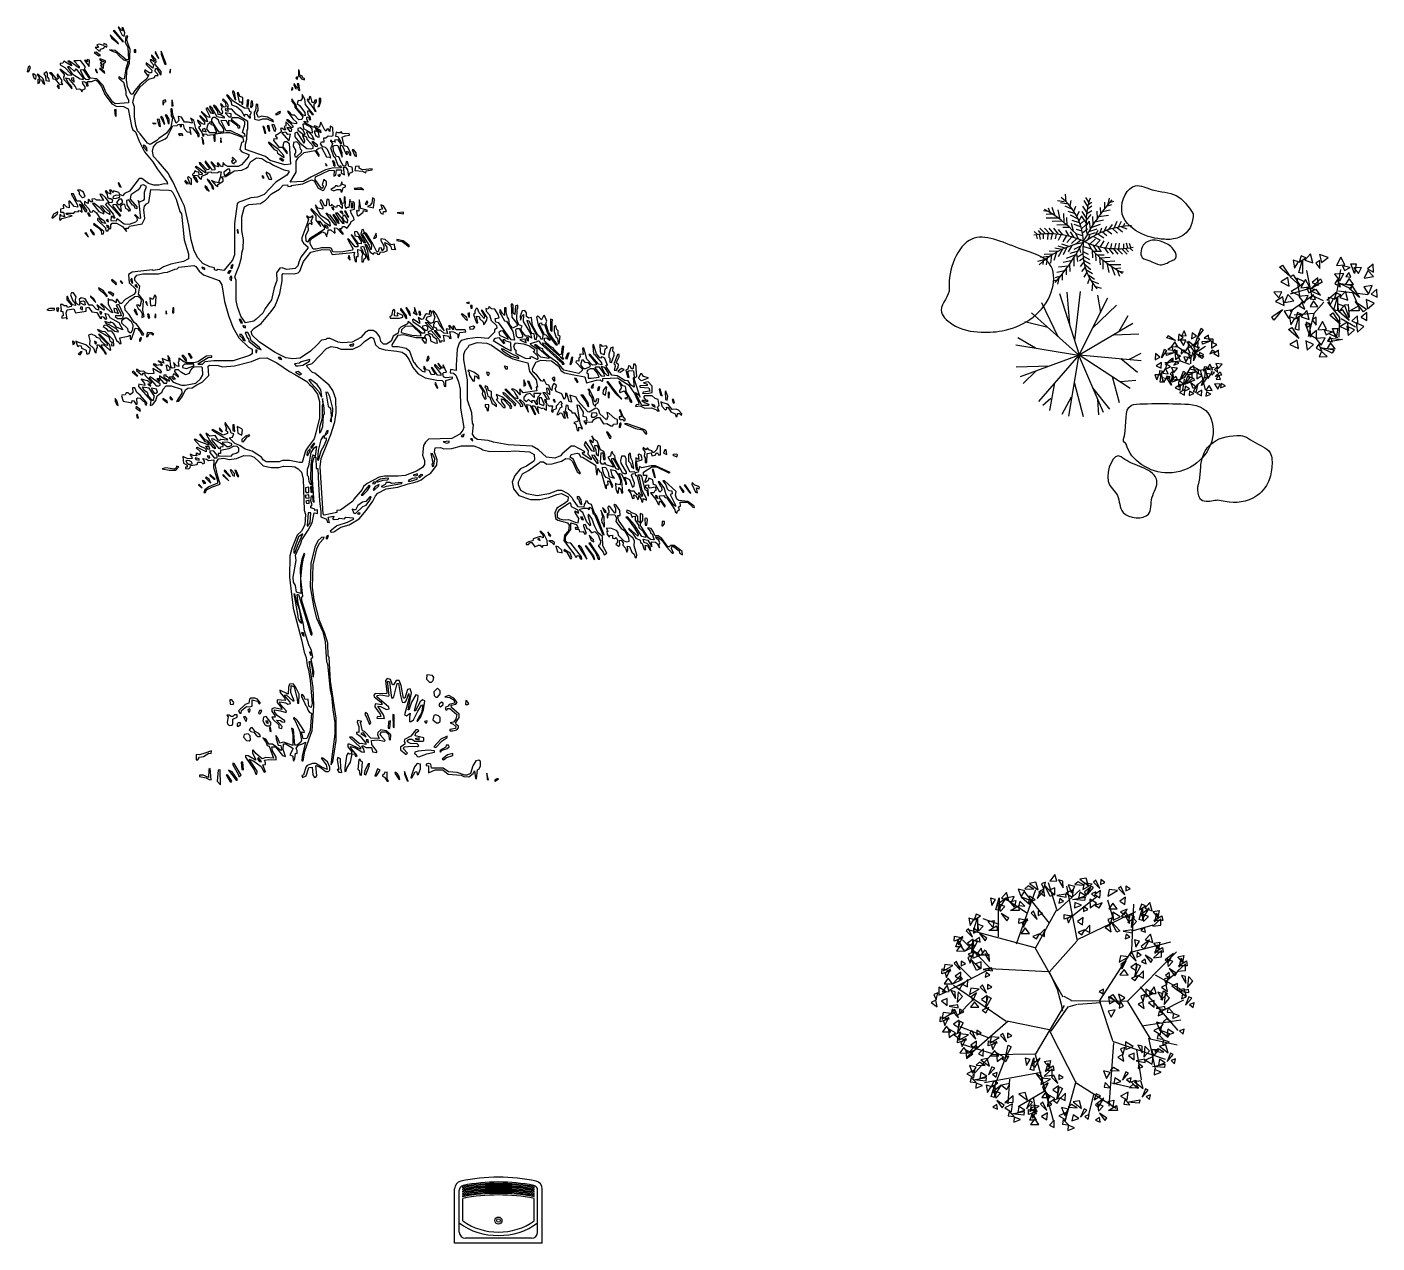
# Model space of a CAD drawing. Header units: millimetres. Extents: x 562 to 1062, y -27 to 300.
# Drawn here: x 562.1 to 574.74, y 232.98 to 244.37 of the extents above; entities that cross this region are included whole.
import ezdxf

# ---------------------------------------------------------------- set-up
doc = ezdxf.new("R2010")
doc.units = ezdxf.units.MM
doc.header["$LTSCALE"] = 0.04
for name, color, linetype in [('7', 7, 'Continuous'), ('det', 13, 'Continuous'), ('EQUIP_I', 13, 'Continuous'), ('hachura', 13, 'Continuous'), ('L_DECA', 7, 'Continuous'), ('LINVISTA', 13, 'Continuous'), ('MOBIL_I', 13, 'Continuous'), ('VE', 82, 'Continuous'), ('VEGET', 3, 'Continuous')]:
    doc.layers.add(name, color=color, linetype=linetype)

# ---------------------------------------------------------------- blocks, each defined once
blk = doc.blocks.new('FLOR2')
at = {"layer": 'VE', "color": 82}
for p, q in [((-74.7, 224.4), (-101.7, 246.3)), ((-80.3, 253.3), (-101.6, 282.1)), ((-82.6, 266.8), (-71.8, 290.5)), ((-77.5, 238.1), (-64.7, 269)), ((-69.4, 199.7), (-47.7, 241.3)), ((52.3, 229.2), (26.3, 258.5)), ((53.7, 258.4), (40.8, 273)), ((51.1, 215.2), (79.6, 258.5)), ((53.2, 243.8), (73.7, 286)), ((-66.3, 186.3), (-93.5, 208.1)), ((-57.8, 153.1), (-91, 179.1)), ((-61.3, 166.2), (-30.7, 213.6)), ((-50.9, 128.4), (-27.3, 174.9)), ((49.4, 200.4), (16.6, 234.2)), ((43.9, 166.6), (16.6, 210)), ((34.9, 127.8), (16.6, 176)), ((42.1, 157.4), (74.8, 195.4)), ((48.1, 190.9), (79.6, 229.4)), ((157.5, 136.3), (134.7, 159.9)), ((174.2, 158.1), (152.7, 176.1)), ((187.8, 178.2), (161.1, 191.4)), ((197.1, 193.1), (174.8, 202.3)), ((179.9, 166.3), (207.2, 166.2)), ((193, 186.4), (218.9, 189.4)), ((-248.3, 123.4), (-282.9, 101.8)), ((-228.8, 121.8), (-258.8, 154)), ((-209.5, 119.1), (-251.1, 97.5)), ((-171.1, 110.4), (-216.8, 98.5)), ((-195.2, 116.4), (-211.3, 146.7)), ((-143, 100.9), (-184.2, 85)), ((-157.4, 106.1), (-168.5, 136.9)), ((-110.7, 86.6), (-160.6, 77.4)), ((-128.8, 95.1), (-135.3, 128.2)), ((-101.1, 81.5), (-107.5, 115.3)), ((-84.2, 71.5), (-80.2, 97.5)), ((-45.4, 110.2), (-82.7, 140.9)), ((-36.3, 82.2), (-75, 107.5)), ((-61, 55.7), (-56.7, 89.9)), ((-39.3, 91.1), (-19.9, 146.4)), ((-30.9, 66.6), (-12.1, 113)), ((-18.6, 33.4), (-9.2, 79.1)), ((17.2, 73.9), (2, 112.9)), ((27.5, 102.9), (6.9, 146.9)), ((23.1, 89.8), (60.2, 112.9)), ((30.7, 113.1), (65.1, 137.2)), ((54.7, 41.9), (48.8, 84.2)), ((81.1, 61.1), (66.9, 100.4)), ((105, 81.1), (89.8, 117)), ((125.4, 100.5), (108.7, 123.5)), ((115.6, 91), (160.4, 89.1)), ((141.8, 117.9), (121.5, 144.1)), ((134.9, 110.4), (178, 110.1)), ((150.9, 128.4), (195.6, 131.1)), ((166, 147.1), (213.3, 152.2)), ((189.8, 32.5), (233.7, 85.8)), ((-190.4, -16.5), (-241.7, 10.1)), ((-162.2, -10.6), (-203.9, 23.1)), ((-138.3, -6.5), (-174.5, 20.9)), ((-104.1, -2.9), (-140.4, 24.4)), ((-91.7, 76.1), (-133.4, 59.7)), ((-79, 0.2), (-115.2, 27.6)), ((-71.4, 63.1), (-110.4, 47.3)), ((-50.4, 47.4), (-82.6, 34.3)), ((-34.8, -7.8), (-70.5, 0.7)), ((-27.9, 27.5), (-69, 0.4)), ((-25, 50.2), (-47.6, 61.3)), ((-11.4, 15.4), (7.9, 51.4)), ((7.7, 13.9), (7.9, 51.4)), ((17.8, -11.5), (53.6, 12.1)), ((19.5, 20.2), (55.1, 11.7)), ((28.8, 25.6), (25.9, 67.6)), ((43.6, 34.6), (82.9, 28.8)), ((67, 50.6), (105.8, 45.4)), ((74.5, 13.1), (115.2, -7.4)), ((97.7, 74.8), (137.5, 72.5)), ((103.6, 16.2), (129.9, 47.5)), ((122.9, 19), (159.1, -8.4)), ((127.7, 19.7), (162.5, 64.9)), ((146.8, 23), (188.6, -10.7)), ((161.6, 26), (195.9, 72.7)), ((175.1, 28.9), (226.4, 2.4)), ((209.1, 37.6), (258.9, 19.8)), ((228.3, 43.3), (249.4, 72.6)), ((234.1, 50.4), (269.5, 38.8)), ((256.3, 52.6), (276.4, 71.1)), ((-260.6, -36.3), (-297.5, -24.2)), ((-271.7, -40.1), (-291.8, -58.6)), ((-224.4, -25.1), (-274.3, -7.4)), ((-243.7, -30.8), (-264.8, -60.1)), ((-205.1, -20), (-249, -73.3)), ((-176.9, -13.5), (-211.2, -60.3)), ((-143.1, -7.2), (-177.8, -52.5)), ((-131, -78.5), (-175.7, -76.6)), ((-113, -62.3), (-152.8, -60)), ((-119, -3.8), (-145.3, -35)), ((-82.4, -38.1), (-121.1, -32.9)), ((-120.3, -68.7), (-105.1, -104.5)), ((-90.2, -2.9), (-116.5, -34.1)), ((-59, -22.2), (-98.2, -16.3)), ((-96.4, -48.6), (-82.2, -87.9)), ((-70, -29.4), (-64.1, -71.7)), ((-23.5, -56.8), (-61.5, -71.9)), ((-43.8, -14.7), (-40.9, -56.7)), ((-25.5, -69.9), (-13.5, -100.4)), ((-17.4, -15.4), (-5.3, -45.9)), ((5.3, -32.4), (-13.4, -78.7)), ((15.6, -54.2), (-3.2, -100.5)), ((9.6, -37.7), (32.3, -48.8)), ((21, -69.7), (59.6, -95)), ((32.9, -20.5), (32.1, -58.5)), ((42.4, -25.6), (71.3, -6.3)), ((50.8, -62.6), (58.9, -94.5)), ((54.4, -31.5), (57.1, -66)), ((64.2, -73.5), (111.4, -79.4)), ((66.1, -36.8), (101.2, -13.5)), ((80.3, -42.5), (81.7, -68.7)), ((88.6, -45.5), (126.2, -21)), ((98.9, -48.8), (111.9, -80.7)), ((109.3, -51.9), (156.4, -33)), ((128.7, -56.7), (141.8, -87.8)), ((143.9, -59.5), (181, -35.7)), ((159, -61.7), (176, -89.7)), ((173.3, -63.2), (215.7, -42.4)), ((198, -64.3), (219.9, -90.7)), ((212.6, -64.1), (249.1, -34.6)), ((232.1, -62.8), (267.9, -88.5)), ((240.1, -54.5), (268.6, -27.6)), ((-181.4, -134.6), (-228.6, -139.7)), ((-195.2, -153.8), (-222.5, -153.8)), ((-166.3, -115.9), (-211, -118.7)), ((-150.3, -97.9), (-193.3, -97.6)), ((-189.5, -145.7), (-168.1, -163.6)), ((-172.9, -123.8), (-150, -147.4)), ((-157.1, -105.4), (-136.8, -131.7)), ((-140.7, -88), (-124, -111.1)), ((-45.5, -137.8), (-81, -147.5)), ((-37.2, -114.1), (-68.5, -119.5)), ((-28.9, -84.6), (-68.3, -95.7)), ((-50.1, -149.5), (-40.8, -185.5)), ((-39.9, -122.1), (-27.9, -152.6)), ((-31.5, -100), (-16.7, -124.3)), ((23.9, -78.7), (4.6, -133.9)), ((35.5, -115.9), (12, -162.5)), ((45.9, -153.7), (15.3, -201.1)), ((30, -97.7), (67.4, -128.4)), ((42.5, -140.6), (75.6, -166.6)), ((74.6, -82.5), (81.9, -127.1)), ((87.1, -94.1), (128.1, -98.7)), ((101.9, -109), (98.1, -145.2)), ((108.6, -116.2), (149.5, -121.2)), ((120.9, -130.2), (119.1, -162.8)), ((131.2, -142.8), (171.4, -148.5)), ((137.7, -151.4), (134.9, -176.1)), ((-208.4, -174), (-234.3, -177)), ((-212.4, -180.7), (-190.1, -189.9)), ((-203.2, -165.8), (-176.5, -178.9)), ((-84.5, -217), (-113.5, -232.1)), ((-71.3, -194.2), (-110.7, -203.1)), ((-59.4, -170.6), (-98.3, -175.1)), ((-90.3, -226.2), (-80.6, -245)), ((-75.6, -202), (-60.4, -237.2)), ((-63.4, -178.9), (-44, -219.3)), ((54.1, -187.2), (32.4, -228.8)), ((62.1, -225.6), (49.4, -256.6)), ((50.9, -173.8), (78.2, -195.6)), ((59.4, -211.9), (86.4, -233.9)), ((145.5, -162.1), (177.9, -167.4)), ((67.3, -254.3), (56.5, -278)), ((64.9, -240.8), (86.2, -269.6))]:
    blk.add_line(p, q, dxfattribs=at)
for centre, radius, start, end in [((1087.9, 462.4), 1186.7, 188.51596, 202.60606), ((-486.5, 269.5), 540.3, 336.19444, 2.29873), ((-211.8, 435.3), 475.2, 295.43508, 330.98697), ((-111.8, 349.6), 262, 304.45608, 313.28906), ((-266.2, -219.1), 342.9, 41.07899, 90.24355), ((-26.8, -730.3), 732.4, 93.42053, 111.38919), ((196.4, -422.9), 475.2, 115.43508, 150.98697), ((-481.7, 27.7), 466.5, 321.34229, 356.98796), ((200.6, 278.7), 342.9, 232.59883, 281.76339), ((-1103.2, -449.9), 1186.7, 8.51596, 22.60606), ((11.4, 742.8), 732.4, 273.42053, 291.38919), ((-241, -435.3), 473.3, 32.12182, 54.73491)]:
    blk.add_arc(centre, radius, start, end, dxfattribs=at)
blk = doc.blocks.new('ARVE07P')
for p, q in [((-0.194, 0.238), (-0.189, 0.449)), ((-0.021, 0.278), (-0.102, 0.476)), ((0.008, -0.006), (-0.047, 0.484)), ((-0.034, 0.376), (-0.005, 0.494)), ((0.005, -0.004), (0.223, 0.434)), ((0.102, 0.193), (0.113, 0.471)), ((-0.247, 0.294), (-0.365, 0.319)), ((0.008, -0.006), (-0.304, 0.366)), ((0.158, 0.299), (0.268, 0.406)), ((0.25, 0.153), (0.352, 0.349)), ((-0.302, 0.123), (-0.396, 0.263)), ((0.005, 0.001), (0.412, 0.256)), ((0.313, 0.263), (0.389, 0.296)), ((-0.365, 0.148), (-0.465, 0.128)), ((0.003, 0.001), (-0.449, 0.183)), ((0.003, 0.001), (-0.47, -0.115)), ((0.003, 0.001), (-0.341, -0.362)), ((0, 0.003), (0.008, -0.5)), ((0.003, 0.003), (0.494, 0.031)), ((0.008, 0.003), (0.454, -0.217)), ((0.252, 0.018), (0.502, -0.052)), ((0.362, 0.023), (0.488, 0.088)), ((-0.302, -0.072), (-0.491, -0.022)), ((-0.352, -0.087), (-0.454, -0.182)), ((0.008, -0.002), (0.265, -0.422)), ((-0.157, -0.169), (-0.389, -0.287)), ((0.003, -0.117), (-0.15, -0.47)), ((0.118, -0.182), (0.163, -0.475)), ((0.315, -0.149), (0.423, -0.267)), ((-0.255, -0.267), (-0.273, -0.405)), ((0.003, -0.252), (-0.05, -0.495)), ((0.176, -0.277), (0.334, -0.37)), ((0.334, -0.37), (0.334, -0.37))]:
    blk.add_line(p, q)
blk = doc.blocks.new('A$C1119327A')
at = {"layer": 'MOBIL_I'}
for p, q in [((23.82, 42.64), (11.52, 38.98)), ((24.92, 37.63), (11.52, 28.19)), ((41.63, 41.09), (59.98, 38.78)), ((50.43, 40.13), (54.11, 31.27)), ((26.39, 27.03), (22.72, 12.58)), ((43.28, 23.95), (52.27, 18.75))]:
    blk.add_line(p, q, dxfattribs=at)
for points in [[(14.32, 55.33), (16.77, 59.32), (13.35, 60.21)], [(16.86, 52.56), (19.23, 60.41), (19.14, 51.86)], [(17.06, 59.11), (21.22, 61.8), (18.38, 62.99)], [(25.69, 58.51), (24.17, 64.2), (20.66, 60.21)], [(30.06, 55.15), (30.12, 60.09), (27.56, 58.39)], [(35.34, 61.99), (29.77, 63.88), (31.14, 58.75)], [(43.21, 62.15), (40.39, 56.98), (45.68, 57.45)], [(6.82, 57.24), (11.25, 50.33), (4.81, 55.96)], [(13.44, 51.2), (17.87, 44.29), (11.43, 49.92)], [(44.98, 52.04), (39.12, 51.52), (42.44, 47.38)], [(49.05, 55.77), (44.19, 56.68), (45.42, 53.87)], [(48.07, 52.67), (46.27, 49.97), (49.45, 49.57)], [(52.75, 57.9), (51.73, 52.03), (49.43, 57.89)], [(51.21, 55.41), (54.28, 51.9), (56.13, 55.64)], [(57.82, 49), (63.62, 50.01), (59.97, 53.86)], [(63.38, 57.79), (59.78, 54.82), (63.46, 52.87)], [(5.6, 46.66), (10.91, 44.12), (10.16, 49.37)], [(12.23, 40.62), (17.53, 38.07), (16.79, 43.33)], [(15.6, 48.95), (16.43, 43.13), (20.39, 46.66)], [(21.04, 48.25), (18.22, 43.09), (23.51, 43.56)], [(26.87, 41.87), (22.01, 42.79), (23.25, 39.97)], [(31.54, 46.49), (24.41, 42.42), (30.37, 48.56)], [(28.83, 49.33), (25.24, 46.36), (28.92, 44.4)], [(42.91, 43.65), (40.97, 48.2), (39.32, 45.61)], [(49.33, 42.32), (42, 46), (50.41, 44.45)], [(51.05, 45.11), (48.27, 48.86), (46.12, 45.29)], [(50.29, 43.94), (54.72, 37.03), (48.28, 42.66)], [(60.42, 39.08), (62.8, 44.46), (57.57, 43.55)], [(1.4, 40.31), (4.48, 36.8), (6.32, 40.54)], [(2.44, 34.57), (7.74, 32.03), (7, 37.29)], [(8.01, 33.9), (13.81, 34.9), (10.16, 38.75)], [(22.81, 38.15), (16.95, 37.63), (20.27, 33.48)], [(20.74, 29.75), (18.8, 34.3), (17.15, 31.71)], [(28.87, 31.22), (26.1, 34.96), (23.95, 31.39)], [(25.9, 38.77), (24.1, 36.07), (27.27, 35.68)], [(30.5, 38.35), (27.69, 41.9), (24.89, 40.84)], [(36.2, 32.07), (38.66, 36.05), (35.24, 36.95)], [(38.75, 29.29), (41.11, 37.15), (41.03, 28.6)], [(38.95, 35.85), (43.1, 38.54), (40.27, 39.72)], [(47.58, 35.25), (46.06, 40.93), (42.55, 36.95)], [(57.29, 28.08), (52.06, 34.4), (59.13, 29.59)], [(59.07, 35.66), (59.9, 29.83), (63.86, 33.36)], [(65.68, 42.07), (62.08, 39.1), (65.76, 37.15)], [(0, 24.87), (6.77, 29.51), (1.34, 22.9)], [(10.61, 23.97), (12.99, 29.36), (7.76, 28.45)], [(14.76, 23.76), (18.91, 26.45), (16.08, 27.63)], [(23.39, 23.16), (21.87, 28.84), (18.36, 24.86)], [(38.21, 27.33), (42.64, 20.42), (36.2, 26.05)], [(41.79, 28.08), (45, 31.46), (41.11, 32.96)], [(43.96, 29.44), (48.39, 22.54), (41.95, 28.16)], [(47.76, 32.59), (48.4, 24.4), (45.38, 32.41)], [(54.68, 28.6), (48.72, 28.6), (54.1, 31.87)], [(53.6, 25.46), (50, 22.49), (53.68, 20.53)], [(59.35, 27.58), (55.75, 24.61), (59.43, 22.65)], [(12.58, 18.26), (17.01, 11.36), (10.57, 16.98)], [(12.01, 19.98), (14.47, 23.96), (11.05, 24.86)], [(14.56, 17.2), (16.92, 25.06), (16.84, 16.51)], [(23.57, 20.5), (24.21, 12.31), (21.19, 20.32)], [(24.53, 20.22), (21.56, 21.53), (21.72, 18.34)], [(27.75, 19.79), (27.82, 24.74), (25.26, 23.04)], [(31.7, 21.97), (28.88, 16.8), (34.17, 17.27)], [(41.24, 17.72), (40.21, 11.85), (37.92, 17.71)], [(42.74, 18.86), (48.05, 16.32), (47.3, 21.58)], [(46.99, 19.04), (47.82, 13.21), (51.78, 16.75)], [(52.74, 21.16), (53.57, 15.33), (57.53, 18.87)], [(11.36, 7.68), (16.67, 5.14), (15.92, 10.4)], [(21.36, 9.98), (22.19, 4.15), (26.15, 7.69)], [(27.97, 16.4), (24.37, 13.43), (28.05, 11.47)], [(33.47, 11.86), (27.61, 11.34), (30.93, 7.2)], [(37.53, 15.59), (32.67, 16.5), (33.91, 13.69)], [(39.53, 4.93), (36.75, 8.68), (34.61, 5.11)], [(36.56, 12.49), (34.76, 9.79), (37.93, 9.39)], [(41.16, 12.07), (38.35, 15.62), (35.55, 14.56)], [(36.12, 11.59), (44.29, 10.82), (35.89, 9.22)], [(31.39, 3.47), (29.46, 8.02), (27.8, 5.43)], [(34.65, 0.11), (31.14, 3.22), (29.67, 0)], [(37.82, 2.14), (30.48, 5.82), (38.89, 4.27)]]:
    blk.add_lwpolyline(points, close=True, dxfattribs=at)
for points in [[(32.26, 34.93), (25.1, 38.21), (21.98, 53.81)], [(34.47, 35.32), (40.89, 40.71), (43.09, 54.39)], [(32.63, 33.97), (26.39, 27.03), (14.09, 25.88)], [(34.83, 33.97), (42.36, 24.53), (41.99, 12.2)]]:
    blk.add_lwpolyline(points, dxfattribs=at)
blk = doc.blocks.new('planta8')
at = {"color": 0}
for p, q in [((-0.3391, 0.4097), (-0.2067, 0.7857)), ((-0.1118, 0.5533), (-0.283, 0.7665)), ((-0.0621, 0.6486), (-0.1198, 0.8317)), ((-0.0599, 0.6374), (0.1, 0.7839)), ((0.0807, 0.4314), (0.0068, 0.809)), ((-0.4634, 0.4586), (-0.4649, 0.6656)), ((-0.2706, 0.624), (-0.4118, 0.7172)), ((0.0503, 0.6052), (0.2142, 0.7374)), ((0.3315, 0.5721), (0.2907, 0.7109)), ((0.4562, 0.3633), (0.4708, 0.6849)), ((-0.46, 0.5436), (-0.5706, 0.5839)), ((-0.2073, 0.3858), (-0.0621, 0.6486)), ((0.087, 0.4433), (0.4834, 0.6346)), ((0.4672, 0.5034), (0.604, 0.5411)), ((-0.513, 0.2341), (-0.714, 0.4387)), ((-0.1133, 0.2153), (0.0775, 0.4296)), ((0.449, 0.3521), (0.7267, 0.4239)), ((0.2364, 0.0191), (0.4601, 0.3633)), ((-0.5263, 0.2347), (-0.8121, 0.0866)), ((-0.6531, 0.1742), (-0.7542, 0.2738)), ((-0.1183, 0.2166), (-0.5282, 0.2381)), ((-0.1117, 0.2124), (-0.0596, 0.0985)), ((0.6186, 0.1969), (0.7986, 0.0947)), ((0.6905, 0.1514), (0.7807, 0.2271)), ((-0.411, -0.125), (-0.7748, 0.1226)), ((-0.0596, 0.0985), (-0.0314, -0.007)), ((0.5141, 0.1137), (0.7735, -0.1889)), ((-0.6448, 0.0224), (-0.7446, -0.0824)), ((0.0411, 0.0182), (-0.0114, 0.0478)), ((0.0854, -0.007), (0.242, 0.0056)), ((0.2329, 0.0154), (0.323, -0.257)), ((0.4275, 0.0115), (0.5825, -0.2456)), ((0.6655, -0.0527), (0.8168, 0.023)), ((-0.0314, -0.007), (-0.0233, -0.0536)), ((-0.5328, -0.2377), (-0.7292, -0.1619)), ((-0.3975, -0.1245), (-0.6876, -0.3773)), ((-0.1133, -0.1845), (-0.3944, -0.1263)), ((0.5248, -0.1549), (0.795, -0.1133)), ((-0.112, -0.1894), (0.0744, -0.5552)), ((0.3302, -0.2721), (0.2976, -0.711)), ((0.323, -0.2607), (0.687, -0.3855)), ((0.5717, -0.242), (0.6186, -0.4536)), ((0.5825, -0.2456), (0.77, -0.2872)), ((-0.5057, -0.3492), (-0.7124, -0.284)), ((-0.5142, -0.3567), (-0.644, -0.4983)), ((-0.214, -0.3511), (-0.5142, -0.3567)), ((-0.4068, -0.3522), (-0.5059, -0.607)), ((0.4887, -0.3213), (0.5213, -0.5293)), ((-0.1688, -0.4772), (-0.5606, -0.5505)), ((-0.3886, -0.525), (-0.3988, -0.694)), ((0.0702, -0.54), (-0.0065, -0.8163)), ((0.0763, -0.5518), (0.3475, -0.7253)), ((0.3194, -0.5483), (0.4601, -0.5823)), ((-0.149, -0.6093), (-0.3275, -0.7141)), ((-0.2244, -0.6488), (-0.204, -0.7647)), ((0.1921, -0.6314), (0.1564, -0.7687))]:
    blk.add_line(p, q, dxfattribs=at)
for points in [[(-0.0606, 0.8452), (-0.075, 0.8903), (-0.1089, 0.8431)], [(-0.0183, 0.7975), (-0.0194, 0.8437), (-0.0487, 0.8523)], [(0.1565, 0.8107), (0.1408, 0.8648), (0.0968, 0.8562)], [(0.2083, 0.8505), (0.1922, 0.8364), (0.2356, 0.7929)], [(0.2425, 0.8538), (0.2414, 0.8207), (0.2711, 0.8343)], [(-0.3932, 0.7075), (-0.4087, 0.7656), (-0.4446, 0.7249)], [(-0.2834, 0.7769), (-0.3293, 0.7886), (-0.3073, 0.7348)], [(-0.2205, 0.7874), (-0.2603, 0.8109), (-0.2831, 0.7906)], [(-0.1904, 0.7823), (-0.2061, 0.8364), (-0.2501, 0.8278)], [(-0.155, 0.7704), (-0.1743, 0.7797), (-0.1974, 0.7228)], [(-0.1448, 0.74), (-0.1543, 0.7868), (-0.1861, 0.7696)], [(-0.1507, 0.7873), (-0.1386, 0.8363), (-0.168, 0.8254)], [(-0.1065, 0.737), (-0.1437, 0.8121), (-0.0846, 0.7478)], [(-0.0754, 0.7493), (-0.075, 0.7969), (-0.1145, 0.7809)], [(0.0021, 0.7329), (-0.0002, 0.7542), (-0.0607, 0.7436)], [(0.0538, 0.7857), (-0.0002, 0.7593), (0.0466, 0.7319)], [(0.0635, 0.8052), (0.0176, 0.8169), (0.0396, 0.7631)], [(0.1264, 0.8157), (0.0866, 0.8393), (0.0638, 0.819)], [(0.137, 0.7417), (0.0968, 0.7673), (0.0894, 0.7254)], [(0.1835, 0.8225), (0.1275, 0.8291), (0.1184, 0.7853)], [(0.1671, 0.7968), (0.13, 0.7693), (0.1398, 0.7404)], [(0.1919, 0.7987), (0.1726, 0.808), (0.1495, 0.7512)], [(0.2083, 0.7685), (0.1774, 0.7566), (0.2015, 0.7346)], [(0.2394, 0.7777), (0.2002, 0.7506), (0.2359, 0.7275)], [(0.357, 0.778), (0.301, 0.7846), (0.2918, 0.7407)], [(0.3818, 0.8059), (0.3657, 0.7918), (0.409, 0.7484)], [(0.416, 0.8093), (0.4149, 0.7761), (0.4446, 0.7897)], [(-0.5094, 0.6751), (-0.4843, 0.7158), (-0.5192, 0.7249)], [(-0.4834, 0.6467), (-0.4592, 0.727), (-0.4601, 0.6396)], [(-0.4532, 0.6609), (-0.4147, 0.7249), (-0.4726, 0.6792)], [(-0.4523, 0.6344), (-0.4195, 0.6689), (-0.4592, 0.6842)], [(-0.3759, 0.6943), (-0.3556, 0.737), (-0.4126, 0.7258)], [(-0.3867, 0.7016), (-0.3449, 0.7096), (-0.3535, 0.6639)], [(-0.3207, 0.6396), (-0.3816, 0.6396), (-0.3266, 0.673)], [(-0.2822, 0.6697), (-0.3173, 0.706), (-0.3236, 0.6753)], [(-0.2358, 0.7074), (-0.306, 0.7329), (-0.25, 0.6848)], [(-0.21, 0.7134), (-0.2502, 0.739), (-0.2576, 0.6971)], [(-0.0148, 0.703), (-0.0413, 0.7229), (-0.0472, 0.6908)], [(0.1308, 0.7089), (0.0474, 0.7172), (0.1333, 0.7331)], [(0.108, 0.6779), (0.0632, 0.6947), (0.061, 0.6587)], [(0.1231, 0.6678), (0.122, 0.6346), (0.1517, 0.6483)], [(0.1665, 0.7182), (0.1698, 0.6582), (0.2132, 0.6907)], [(0.2515, 0.6941), (0.2043, 0.676), (0.2302, 0.6582)], [(0.3258, 0.6902), (0.2971, 0.6525), (0.3552, 0.6518)], [(0.4128, 0.7331), (0.3736, 0.7061), (0.4093, 0.6829)], [(0.5072, 0.5779), (0.5314, 0.6582), (0.5305, 0.5708)], [(0.5093, 0.6449), (0.5517, 0.6723), (0.5228, 0.6844)], [(0.5374, 0.5921), (0.5759, 0.6561), (0.518, 0.6104)], [(0.5974, 0.6387), (0.5819, 0.6968), (0.546, 0.6561)], [(-0.6598, 0.5375), (-0.6348, 0.5782), (-0.6697, 0.5873)], [(-0.6339, 0.5091), (-0.6097, 0.5894), (-0.6106, 0.502)], [(-0.6318, 0.5761), (-0.5894, 0.6035), (-0.6183, 0.6156)], [(-0.5371, 0.564), (-0.4953, 0.572), (-0.504, 0.5263)], [(-0.407, 0.5695), (-0.3941, 0.5866), (-0.4455, 0.6202)], [(-0.3223, 0.5851), (-0.2627, 0.5726), (-0.3233, 0.5513)], [(-0.2646, 0.5824), (-0.3018, 0.5549), (-0.292, 0.526)], [(-0.2234, 0.6361), (-0.2395, 0.622), (-0.1961, 0.5785)], [(-0.1892, 0.6394), (-0.1903, 0.6063), (-0.1606, 0.6199)], [(-0.01, 0.6135), (0.0496, 0.601), (-0.011, 0.5796)], [(0.0477, 0.6107), (0.0105, 0.5833), (0.0203, 0.5544)], [(0.12, 0.5916), (0.0807, 0.5646), (0.1165, 0.5414)], [(0.3078, 0.5405), (0.32, 0.5895), (0.2906, 0.5785)], [(0.3521, 0.4902), (0.3149, 0.5653), (0.3739, 0.5009)], [(0.3763, 0.5962), (0.3253, 0.628), (0.327, 0.5738)], [(0.4249, 0.6495), (0.3778, 0.6314), (0.4036, 0.6136)], [(0.3852, 0.5964), (0.4102, 0.6308), (0.4352, 0.5915)], [(0.4403, 0.5506), (0.4392, 0.5968), (0.4099, 0.6054)], [(0.4757, 0.5963), (0.4312, 0.5546), (0.4485, 0.6165)], [(0.452, 0.5224), (0.4895, 0.5645), (0.4589, 0.5972)], [(0.5383, 0.5656), (0.5711, 0.6001), (0.5314, 0.6154)], [(0.6022, 0.5331), (0.6583, 0.5382), (0.6583, 0.583)], [(0.604, 0.6328), (0.6458, 0.6408), (0.6371, 0.5951)], [(0.6699, 0.5708), (0.609, 0.5708), (0.664, 0.6042)], [(0.6129, 0.5617), (0.6437, 0.5962), (0.6281, 0.6225)], [(-0.6707, 0.5147), (-0.6867, 0.5006), (-0.6434, 0.4572)], [(-0.6364, 0.5181), (-0.6376, 0.4849), (-0.6079, 0.4985)], [(-0.6028, 0.4968), (-0.57, 0.5313), (-0.6097, 0.5466)], [(-0.5574, 0.4319), (-0.5446, 0.449), (-0.5959, 0.4826)], [(-0.4711, 0.502), (-0.5321, 0.502), (-0.4771, 0.5354)], [(-0.2794, 0.5203), (-0.3081, 0.4827), (-0.25, 0.4819)], [(-0.1803, 0.4797), (-0.2274, 0.4616), (-0.2015, 0.4438)], [(-0.1449, 0.5117), (-0.1778, 0.4771), (-0.1455, 0.461)], [(0.132, 0.508), (0.0849, 0.4899), (0.1108, 0.4721)], [(0.1674, 0.5401), (0.1345, 0.5054), (0.1668, 0.4893)], [(0.3138, 0.4931), (0.3043, 0.5399), (0.2725, 0.5227)], [(0.4607, 0.4861), (0.4584, 0.5074), (0.3979, 0.4968)], [(0.4438, 0.4561), (0.4173, 0.4761), (0.4114, 0.4439)], [(0.5508, 0.4904), (0.5451, 0.5231), (0.5189, 0.5036)], [(0.6013, 0.4202), (0.5857, 0.4783), (0.5499, 0.4376)], [(-0.7695, 0.4638), (-0.7099, 0.4513), (-0.7705, 0.4299)], [(-0.7176, 0.3896), (-0.7602, 0.3904), (-0.7423, 0.4333)], [(-0.7267, 0.399), (-0.7553, 0.3613), (-0.6972, 0.3606)], [(-0.7118, 0.461), (-0.749, 0.4335), (-0.7392, 0.4046)], [(-0.6441, 0.4158), (-0.695, 0.361), (-0.6289, 0.3939)], [(-0.6396, 0.4419), (-0.6788, 0.4149), (-0.6431, 0.3917)], [(-0.6117, 0.4234), (-0.6518, 0.3499), (-0.633, 0.4352)], [(-0.5903, 0.4216), (-0.5959, 0.4543), (-0.6222, 0.4348)], [(-0.5696, 0.3355), (-0.584, 0.3806), (-0.618, 0.3334)], [(0.4851, 0.3878), (0.5102, 0.4284), (0.4753, 0.4376)], [(0.5413, 0.3736), (0.5798, 0.4376), (0.5219, 0.3919)], [(0.6078, 0.4143), (0.6496, 0.4223), (0.641, 0.3766)], [(0.6738, 0.3523), (0.6129, 0.3523), (0.6678, 0.3857)], [(0.6168, 0.3432), (0.6475, 0.3777), (0.632, 0.404)], [(-0.7555, 0.2882), (-0.7715, 0.2741), (-0.7282, 0.2307)], [(-0.7212, 0.2916), (-0.7224, 0.2584), (-0.6927, 0.272)], [(-0.6598, 0.2776), (-0.6476, 0.3266), (-0.677, 0.3157)], [(-0.6275, 0.3583), (-0.6746, 0.3402), (-0.6488, 0.3224)], [(-0.6155, 0.2273), (-0.6527, 0.3024), (-0.5937, 0.2381)], [(-0.5913, 0.3333), (-0.6423, 0.3651), (-0.6406, 0.3109)], [(-0.5844, 0.2396), (-0.5841, 0.2872), (-0.6235, 0.2712)], [(-0.5824, 0.3335), (-0.5574, 0.3679), (-0.5325, 0.3286)], [(-0.5273, 0.2878), (-0.5285, 0.334), (-0.5578, 0.3425)], [(0.434, 0.3208), (0.378, 0.3274), (0.3688, 0.2836)], [(0.4176, 0.2951), (0.3804, 0.2676), (0.3902, 0.2387)], [(0.4588, 0.3488), (0.4427, 0.3347), (0.4861, 0.2912)], [(0.493, 0.3521), (0.4919, 0.319), (0.5216, 0.3326)], [(0.5547, 0.2719), (0.549, 0.3046), (0.5228, 0.2851)], [(0.5875, 0.2822), (0.6004, 0.2993), (0.549, 0.3329)], [(0.606, 0.3146), (0.6622, 0.3196), (0.6622, 0.3644)], [(0.707, 0.2806), (0.7455, 0.3446), (0.6876, 0.2988)], [(0.7079, 0.254), (0.7407, 0.2886), (0.701, 0.3039)], [(0.7735, 0.3212), (0.8153, 0.3292), (0.8067, 0.2835)], [(0.8395, 0.2593), (0.7786, 0.2593), (0.8335, 0.2927)], [(0.7825, 0.2502), (0.8132, 0.2847), (0.7977, 0.311)], [(-0.8543, 0.2373), (-0.7947, 0.2248), (-0.8553, 0.2034)], [(-0.7802, 0.2603), (-0.8362, 0.2669), (-0.8454, 0.223)], [(-0.7966, 0.2345), (-0.8338, 0.207), (-0.824, 0.1781)], [(-0.7289, 0.1892), (-0.7798, 0.1345), (-0.7137, 0.1674)], [(-0.7244, 0.2154), (-0.7636, 0.1883), (-0.7279, 0.1652)], [(-0.5069, 0.2232), (-0.5093, 0.2445), (-0.5697, 0.2339)], [(-0.5238, 0.1933), (-0.5503, 0.2132), (-0.5562, 0.1811)], [(0.4028, 0.233), (0.3741, 0.1954), (0.4322, 0.1946)], [(0.4899, 0.2759), (0.4506, 0.2489), (0.4864, 0.2258)], [(0.5019, 0.1924), (0.4548, 0.1742), (0.4807, 0.1564)], [(0.5177, 0.2575), (0.4776, 0.1839), (0.4964, 0.2692)], [(0.5373, 0.2244), (0.5044, 0.1898), (0.5368, 0.1736)], [(0.7204, 0.1788), (0.7147, 0.2115), (0.6884, 0.1921)], [(0.7532, 0.1891), (0.7661, 0.2063), (0.7147, 0.2399)], [(0.7717, 0.2216), (0.8279, 0.2266), (0.8279, 0.2714)], [(0.8296, 0.138), (0.8285, 0.1843), (0.7992, 0.1928)], [(-0.8263, 0.0785), (-0.8773, 0.1102), (-0.8756, 0.056)], [(-0.8046, 0.0807), (-0.819, 0.1257), (-0.8529, 0.0786)], [(-0.8115, 0.1725), (-0.8401, 0.1348), (-0.782, 0.134)], [(-0.7123, 0.1318), (-0.7594, 0.1137), (-0.7336, 0.0959)], [(-0.6769, 0.1639), (-0.7098, 0.1292), (-0.6775, 0.1131)], [(-0.599, 0.0984), (-0.655, 0.105), (-0.6642, 0.0612)], [(-0.5742, 0.1264), (-0.5903, 0.1122), (-0.5469, 0.0688)], [(-0.54, 0.1297), (-0.5411, 0.0966), (-0.5114, 0.1102)], [(0.2303, 0.0817), (0.2591, 0.0654), (0.2608, 0.098)], [(0.6038, 0.0664), (0.5528, 0.0981), (0.5545, 0.0439)], [(0.6255, 0.0685), (0.6111, 0.1136), (0.5772, 0.0664)], [(0.7031, 0.0805), (0.6936, 0.1274), (0.6618, 0.1102)], [(0.6972, 0.1279), (0.7093, 0.1769), (0.6799, 0.1659)], [(0.7725, 0.0898), (0.7729, 0.1375), (0.7334, 0.1215)], [(0.8348, 0.0461), (0.8191, 0.1002), (0.7752, 0.0916)], [(0.85, 0.0735), (0.8477, 0.0948), (0.7872, 0.0842)], [(0.8413, 0.1098), (0.8789, 0.1519), (0.8482, 0.1846)], [(-0.8888, -0.0246), (-0.8983, 0.0222), (-0.9301, 0.005)], [(-0.8948, 0.0228), (-0.8826, 0.0718), (-0.912, 0.0608)], [(-0.8194, -0.0153), (-0.819, 0.0323), (-0.8585, 0.0164)], [(-0.7623, 0.0329), (-0.7634, 0.0791), (-0.7927, 0.0877)], [(-0.7506, 0.0047), (-0.7131, 0.0467), (-0.7437, 0.0794)], [(-0.6302, 0.0106), (-0.6589, -0.027), (-0.6008, -0.0278)], [(-0.6154, 0.0727), (-0.6526, 0.0452), (-0.6428, 0.0163)], [(-0.5431, 0.0535), (-0.5824, 0.0265), (-0.5466, 0.0034)], [(-0.5153, 0.0351), (-0.5554, -0.0385), (-0.5366, 0.0468)], [(0.2964, 0.0437), (0.3022, -0.0036), (0.3392, 0.0174)], [(0.3256, 0.0599), (0.3723, -0.0097), (0.3053, 0.0464)], [(0.364, 0.062), (0.3795, 0.0168), (0.4088, 0.038)], [(0.376, 0.0158), (0.3704, -0.0344), (0.3981, -0.0197)], [(0.5413, -0.0367), (0.5318, 0.0101), (0.5, -0.0071)], [(0.5353, 0.0106), (0.5475, 0.0597), (0.5181, 0.0487)], [(0.6107, -0.0274), (0.6111, 0.0202), (0.5716, 0.0042)], [(0.6678, 0.0208), (0.6667, 0.067), (0.6374, 0.0756)], [(0.7032, 0.0664), (0.6587, 0.0248), (0.676, 0.0867)], [(0.6795, -0.0074), (0.717, 0.0346), (0.6864, 0.0673)], [(0.8331, 0.0435), (0.8066, 0.0635), (0.8007, 0.0314)], [(0.8703, 0.0341), (0.851, 0.0435), (0.8279, -0.0134)], [(0.8867, 0.0039), (0.8557, -0.008), (0.8798, -0.03)], [(-0.7919, -0.0714), (-0.8478, -0.0648), (-0.857, -0.1087)], [(-0.7419, -0.0316), (-0.7442, -0.0104), (-0.8047, -0.021)], [(-0.7588, -0.0616), (-0.7853, -0.0416), (-0.7912, -0.0738)], [(-0.7671, -0.0434), (-0.7832, -0.0576), (-0.7398, -0.101)], [(-0.7328, -0.0401), (-0.734, -0.0733), (-0.7043, -0.0596)], [(-0.5311, -0.03), (-0.5782, -0.0482), (-0.5523, -0.066)], [(0.2942, -0.0534), (0.3143, -0.0962), (0.3419, -0.045)], [(0.6882, -0.0438), (0.6859, -0.0225), (0.6254, -0.0331)], [(0.6713, -0.0737), (0.6448, -0.0537), (0.6389, -0.0859)], [(0.743, -0.0665), (0.7079, -0.0302), (0.7016, -0.0609)], [(0.7863, -0.0866), (0.7416, -0.0699), (0.7393, -0.1059)], [(-0.8659, -0.0944), (-0.8063, -0.1069), (-0.8669, -0.1283)], [(-0.8231, -0.1592), (-0.8517, -0.1969), (-0.7936, -0.1976)], [(-0.8083, -0.0972), (-0.8454, -0.1246), (-0.8356, -0.1535)], [(-0.8089, -0.1757), (-0.8056, -0.2357), (-0.7622, -0.2033)], [(-0.736, -0.1163), (-0.7752, -0.1433), (-0.7395, -0.1665)], [(-0.7081, -0.1347), (-0.7483, -0.2083), (-0.7295, -0.123)], [(-0.6131, -0.1859), (-0.6143, -0.2191), (-0.5846, -0.2055)], [(0.6629, -0.1611), (0.6089, -0.1875), (0.6557, -0.2148)], [(0.6725, -0.1415), (0.6267, -0.1298), (0.6487, -0.1836)], [(0.7202, -0.211), (0.6499, -0.1855), (0.7059, -0.2336)], [(0.7355, -0.131), (0.6957, -0.1075), (0.6729, -0.1278)], [(0.746, -0.205), (0.7058, -0.1794), (0.6984, -0.2214)], [(0.8174, -0.1783), (0.7864, -0.1901), (0.8105, -0.2122)], [(-0.7239, -0.1999), (-0.7711, -0.218), (-0.7452, -0.2358)], [(-0.7462, -0.2402), (-0.6866, -0.2527), (-0.7472, -0.2741)], [(-0.6722, -0.2172), (-0.7281, -0.2106), (-0.7373, -0.2545)], [(-0.6885, -0.243), (-0.7257, -0.2705), (-0.7159, -0.2994)], [(-0.6474, -0.1893), (-0.6635, -0.2034), (-0.6201, -0.2468)], [(-0.6163, -0.2621), (-0.6555, -0.2892), (-0.6198, -0.3123)], [(-0.5342, -0.2604), (-0.4746, -0.2729), (-0.5352, -0.2942)], [(-0.4602, -0.2373), (-0.5161, -0.2308), (-0.5253, -0.2746)], [(-0.4766, -0.2631), (-0.5137, -0.2906), (-0.5039, -0.3195)], [(-0.4354, -0.2094), (-0.4515, -0.2235), (-0.4081, -0.2669)], [(-0.4011, -0.2061), (-0.4023, -0.2392), (-0.3726, -0.2256)], [(0.465, -0.2977), (0.414, -0.266), (0.4156, -0.3202)], [(0.6737, -0.2487), (0.6387, -0.2124), (0.6323, -0.2431)], [(0.717, -0.2688), (0.6723, -0.252), (0.67, -0.2881)], [(-0.7034, -0.305), (-0.732, -0.3427), (-0.6739, -0.3434)], [(-0.6891, -0.3216), (-0.6859, -0.3816), (-0.6425, -0.3491)], [(-0.6208, -0.2882), (-0.6717, -0.343), (-0.6056, -0.3101)], [(-0.5688, -0.3136), (-0.6017, -0.3483), (-0.5694, -0.3644)], [(-0.4914, -0.3252), (-0.52, -0.3628), (-0.4619, -0.3636)], [(-0.4772, -0.3417), (-0.4739, -0.4017), (-0.4305, -0.3692)], [(-0.3922, -0.3658), (-0.4394, -0.3839), (-0.4135, -0.4017)], [(-0.3764, -0.3007), (-0.4166, -0.3742), (-0.3978, -0.289)], [(0.4024, -0.4008), (0.3929, -0.354), (0.3612, -0.3712)], [(0.3965, -0.3535), (0.4087, -0.3045), (0.3793, -0.3154)], [(0.4719, -0.3915), (0.4722, -0.3439), (0.4328, -0.3599)], [(0.529, -0.3433), (0.5278, -0.2971), (0.4985, -0.2886)], [(0.5407, -0.3715), (0.5782, -0.3295), (0.5476, -0.2968)], [(0.6049, -0.3673), (0.551, -0.3936), (0.5978, -0.421)], [(0.6095, -0.3597), (0.5936, -0.3202), (0.6402, -0.3199)], [(0.6776, -0.3372), (0.6378, -0.3137), (0.615, -0.334)], [(0.7077, -0.3423), (0.6919, -0.2882), (0.648, -0.2968)], [(0.7431, -0.3542), (0.7238, -0.3449), (0.7007, -0.4017)], [(-0.6287, -0.4603), (-0.6827, -0.4867), (-0.6359, -0.514)], [(-0.619, -0.4407), (-0.6649, -0.429), (-0.6429, -0.4828)], [(-0.5561, -0.4302), (-0.5959, -0.4067), (-0.6187, -0.427)], [(-0.526, -0.4353), (-0.5417, -0.3812), (-0.5857, -0.3898)], [(-0.4906, -0.4472), (-0.5099, -0.4379), (-0.533, -0.4948)], [(-0.2705, -0.4294), (-0.2454, -0.3887), (-0.2804, -0.3796)], [(-0.2445, -0.4577), (-0.2204, -0.3775), (-0.2213, -0.4648)], [(-0.2144, -0.4436), (-0.1759, -0.3796), (-0.2338, -0.4253)], [(-0.1496, -0.5025), (-0.0935, -0.4975), (-0.0935, -0.4527)], [(-0.1478, -0.4029), (-0.106, -0.3949), (-0.1147, -0.4406)], [(-0.0818, -0.4648), (-0.1427, -0.4648), (-0.0878, -0.4315)], [(-0.1389, -0.474), (-0.1081, -0.4395), (-0.1236, -0.4132)], [(0.3062, -0.4773), (0.2604, -0.4656), (0.2823, -0.5194)], [(0.3691, -0.4668), (0.3294, -0.4433), (0.3066, -0.4636)], [(0.5494, -0.4079), (0.547, -0.3866), (0.4866, -0.3972)], [(0.5324, -0.4378), (0.506, -0.4179), (0.5001, -0.45)], [(0.6819, -0.4441), (0.5986, -0.4357), (0.6844, -0.4198)], [(0.6591, -0.475), (0.6144, -0.4582), (0.6121, -0.4942)], [(0.6881, -0.4112), (0.6479, -0.3856), (0.6405, -0.4275)], [(0.7595, -0.3845), (0.7285, -0.3963), (0.7526, -0.4184)], [(-0.6178, -0.5479), (-0.6529, -0.5116), (-0.6592, -0.5423)], [(-0.5517, -0.5371), (-0.6351, -0.5288), (-0.5492, -0.5129)], [(-0.5745, -0.568), (-0.6193, -0.5512), (-0.6215, -0.5873)], [(-0.5456, -0.5042), (-0.5857, -0.4786), (-0.5931, -0.5206)], [(-0.5123, -0.5768), (-0.47, -0.5494), (-0.4989, -0.5373)], [(-0.4742, -0.4775), (-0.5051, -0.4893), (-0.481, -0.5114)], [(-0.407, -0.5963), (-0.3867, -0.5535), (-0.4437, -0.5647)], [(-0.1681, -0.535), (-0.1553, -0.5179), (-0.2066, -0.4843)], [(-0.1058, -0.5247), (-0.1618, -0.5181), (-0.1709, -0.5619)], [(-0.1222, -0.5504), (-0.1594, -0.5779), (-0.1496, -0.6068)], [(-0.081, -0.4967), (-0.0971, -0.5108), (-0.0537, -0.5543)], [(-0.0468, -0.4934), (-0.0479, -0.5265), (-0.0182, -0.5129)], [(0.3074, -0.5845), (0.2723, -0.5481), (0.266, -0.5789)], [(0.3797, -0.5408), (0.3395, -0.5152), (0.3321, -0.5571)], [(0.4347, -0.4838), (0.4154, -0.4745), (0.3923, -0.5314)], [(0.4511, -0.5141), (0.4201, -0.5259), (0.4442, -0.548)], [(0.4842, -0.5299), (0.4959, -0.5896), (0.4526, -0.5421)], [(0.5342, -0.5891), (0.5185, -0.535), (0.4745, -0.5436)], [(-0.5404, -0.6155), (-0.5153, -0.5748), (-0.5503, -0.5656)], [(-0.5144, -0.6438), (-0.4903, -0.5636), (-0.4912, -0.6509)], [(-0.4843, -0.6296), (-0.4458, -0.5656), (-0.5037, -0.6113)], [(-0.4834, -0.6561), (-0.4505, -0.6216), (-0.4903, -0.6063)], [(-0.4195, -0.6886), (-0.3634, -0.6836), (-0.3634, -0.6388)], [(-0.2638, -0.67), (-0.2796, -0.6159), (-0.3235, -0.6245)], [(-0.137, -0.6125), (-0.1657, -0.6501), (-0.1075, -0.6509)], [(-0.1228, -0.629), (-0.1195, -0.689), (-0.0761, -0.6565)], [(-0.0499, -0.5695), (-0.0891, -0.5966), (-0.0534, -0.6197)], [(-0.0221, -0.588), (-0.0622, -0.6616), (-0.0434, -0.5763)], [(-0.0025, -0.6211), (-0.0354, -0.6557), (-0.003, -0.6719)], [(0.197, -0.666), (0.2394, -0.6385), (0.2105, -0.6264)], [(0.4315, -0.6141), (0.3775, -0.6405), (0.4243, -0.6678)], [(0.5041, -0.5841), (0.4643, -0.5605), (0.4415, -0.5808)], [(0.5696, -0.6011), (0.5503, -0.5918), (0.5272, -0.6486)], [(0.586, -0.6313), (0.555, -0.6432), (0.5791, -0.6652)], [(-0.4708, -0.7313), (-0.4765, -0.6987), (-0.5028, -0.7181)], [(-0.438, -0.7211), (-0.4252, -0.7039), (-0.4765, -0.6703)], [(-0.3666, -0.695), (-0.4206, -0.7214), (-0.3737, -0.7488)], [(-0.2834, -0.739), (-0.3236, -0.7134), (-0.331, -0.7553)], [(-0.2284, -0.682), (-0.2477, -0.6727), (-0.2708, -0.7295)], [(-0.2569, -0.7337), (-0.1973, -0.7462), (-0.2579, -0.7676)], [(-0.1828, -0.7107), (-0.2388, -0.7041), (-0.248, -0.748)], [(-0.212, -0.7122), (-0.243, -0.7241), (-0.2189, -0.7461)], [(-0.1992, -0.7365), (-0.2364, -0.764), (-0.2266, -0.7929)], [(-0.158, -0.6828), (-0.1741, -0.6969), (-0.1308, -0.7403)], [(-0.1238, -0.6794), (-0.1249, -0.7126), (-0.0952, -0.699)], [(-0.0379, -0.6531), (-0.085, -0.6713), (-0.0591, -0.6891)], [(0.0172, -0.7322), (-0.0286, -0.7205), (-0.0067, -0.7743)], [(0.0801, -0.7217), (0.0404, -0.6981), (0.0175, -0.7184)], [(0.1102, -0.7267), (0.0945, -0.6726), (0.0506, -0.6812)], [(0.1457, -0.7387), (0.1264, -0.7294), (0.1033, -0.7862)], [(0.2251, -0.7188), (0.2636, -0.6548), (0.2057, -0.7005)], [(0.226, -0.7453), (0.2588, -0.7108), (0.2191, -0.6955)], [(0.2917, -0.6781), (0.3335, -0.6701), (0.3248, -0.7158)], [(0.3576, -0.74), (0.2967, -0.74), (0.3517, -0.7067)], [(0.4424, -0.7017), (0.4073, -0.6654), (0.401, -0.6961)], [(0.5085, -0.6909), (0.4251, -0.6826), (0.511, -0.6667)], [(-0.3557, -0.7826), (-0.3908, -0.7463), (-0.3971, -0.7771)], [(-0.2896, -0.7718), (-0.3729, -0.7635), (-0.2871, -0.7476)], [(-0.3124, -0.8028), (-0.3571, -0.786), (-0.3594, -0.822)], [(-0.205, -0.8079), (-0.2476, -0.8071), (-0.2297, -0.7642)], [(-0.214, -0.7985), (-0.2427, -0.8362), (-0.1846, -0.8369)], [(-0.1269, -0.7556), (-0.1662, -0.7826), (-0.1305, -0.8058)], [(-0.0795, -0.8071), (-0.1124, -0.8418), (-0.0801, -0.8579)], [(0.0075, -0.7517), (-0.0465, -0.7781), (0.0004, -0.8055)], [(0.0184, -0.8393), (-0.0167, -0.803), (-0.023, -0.8338)], [(0.0907, -0.7957), (0.0505, -0.7701), (0.0431, -0.812)], [(0.1621, -0.7689), (0.1311, -0.7808), (0.1552, -0.8028)], [(0.2385, -0.8205), (0.2329, -0.7878), (0.2066, -0.8072)], [(0.2714, -0.8102), (0.2842, -0.7931), (0.2329, -0.7595)], [(0.0617, -0.8595), (0.017, -0.8427), (0.0147, -0.8787)]]:
    blk.add_lwpolyline(points, close=True, dxfattribs=at)
for points in [[(-0.0174, 0.0418), (-0.2107, 0.3839), (-0.6748, 0.5071)], [(0.0346, 0.0191), (0.4275, 0.0154), (0.7664, 0.3558)], [(-0.011, -0.0146), (-0.2107, -0.353), (-0.0853, -0.8167)], [(-0.0997, -0.1928), (0.0168, -0.024), (0.0812, -0.007)]]:
    blk.add_lwpolyline(points, dxfattribs=at)
blk = doc.blocks.new('arv-04')
at = {"layer": '7', "linetype": 'Continuous'}
for points in [[(7.63, 1.01), (7.58, 1.42), (8.77, 3.14), (8.06, 2.86), (7.04, 2.08), (6.61, 1.26), (6.41, 1.31), (6.76, 2.31), (6.41, 2.38), (6.38, 2.64), (6.53, 3.02), (5.9, 3.12), (4.88, 3.04), (4.86, 3.45), (5.37, 4.34), (5.47, 4.92), (4.96, 4.9), (3.94, 3.68), (3.51, 3.53), (3.84, 4.54), (3.82, 5.33), (3.49, 5.33), (2.49, 4.72), (2.52, 4.47), (2.88, 3.78), (2.47, 3.58), (2.44, 2.94), (2.34, 2.89), (2.19, 3.19), (2.09, 4.03), (1.83, 3.96), (1.83, 4.34), (1.99, 4.72), (1.66, 5.15), (1.07, 5.33), (0.64, 5.61), (1.1, 3.58), (1.17, 2.89), (0.97, 2.89), (0.72, 4.29), (-0.1, 6.75), (-0.3, 7.21), (-0.55, 10.82), (-0.48, 13.44), (0.13, 17.17), (-0.07, 17.17), (-0.3, 16.28), (-0.43, 15.01), (-0.53, 14.96), (-0.55, 15.77), (-0.17, 17.55), (-0.43, 17.81), (-0.22, 18.77), (0.16, 19.58), (0.84, 21.74), (0.92, 22.58), (1.68, 25.56), (1.83, 26.83), (1.66, 26.83), (0.28, 22.38), (-0.1, 21.06), (-0.28, 20.93), (-0.3, 21.24), (1.1, 25.76), (1.22, 26.44), (1.05, 26.57), (1.3, 29.06), (1.1, 31.02), (0.92, 32.04), (0.72, 32.62), (0.82, 32.75), (1.17, 31.91), (1.43, 30.59), (1.33, 26.95), (1.94, 27.16), (2.06, 28.1), (2.37, 28.6), (2.44, 29.32), (1.99, 31.73), (2.06, 32.49), (1.3, 34.14), (1.17, 34.7), (0.28, 36.1), (-0.3, 37.12), (-0.58, 38.59), (-1.09, 38.46), (-1.09, 39.02), (-0.71, 38.9), (-0.68, 39.1), (-0.1, 39.28), (-0.1, 39.48), (-0.3, 39.73), (-0.1, 40.29), (-0.2, 41), (-0.38, 41), (-0.43, 40.24), (-0.58, 40.04), (-0.35, 43.34), (-0.35, 45.71), (-0.58, 46.6), (-0.83, 46.6), (-0.89, 44.97), (-1.14, 44.94), (-1.24, 42.71), (-1.37, 40.29), (-1.57, 38.72), (-1.57, 38.01), (-2.36, 37.68), (-2.54, 37.22), (-2.79, 37.19), (-2.61, 37.96), (-3.43, 38.08), (-3.4, 37.88), (-3.25, 37.78), (-3.5, 37.6), (-4.06, 37.65), (-4.19, 37.8), (-4.95, 37.73), (-5.15, 37.93), (-6.22, 37.83), (-6.2, 37.63), (-5.33, 37.17), (-3.88, 36.71), (-2.92, 35.92), (-3.12, 35.77), (-3.43, 35.82), (-4.44, 36.53), (-5.66, 36.84), (-7.06, 37.73), (-8.08, 38.9), (-9.04, 40.24), (-9.42, 41), (-9.78, 41.39), (-10.97, 42), (-12.62, 42.25), (-14.15, 42.76), (-14.96, 42.94), (-15.47, 43.06), (-15.98, 43.32), (-16.74, 43.9), (-17.32, 44.21), (-18.24, 45.45), (-18.32, 46.21), (-17.93, 47.28), (-18.01, 47.94), (-18.77, 47.97), (-19.28, 47.76), (-20.42, 47.84), (-21.82, 48.22), (-23.6, 48.22), (-24.57, 47.84), (-24.87, 47.64), (-25.89, 47.38), (-27.49, 47.46), (-28.43, 47.38), (-29.44, 47.51), (-31.6, 47.33), (-32.27, 46.98), (-32.29, 46.21), (-32.19, 46.01), (-31.17, 45.3), (-30.28, 44.92), (-29.5, 43.93), (-29.11, 42.96), (-29.29, 42.02), (-30.05, 41.06), (-31.73, 40.47), (-33.08, 40.47), (-34.35, 40.78), (-35.54, 41.23), (-36.18, 41.36), (-37.14, 40.85), (-37.12, 40.29), (-36.79, 39.99), (-35.54, 39.23), (-35.21, 38.59), (-35.34, 37.75), (-35.65, 37.5), (-37.07, 37.14), (-37.3, 36.81), (-37.22, 35.97), (-36.61, 35.34), (-36.53, 34.58), (-38.06, 32.54), (-38.19, 32.24), (-38.41, 32.21), (-38.47, 32.42), (-38.67, 32.37), (-38.92, 31.96), (-39.1, 31.91), (-39.08, 32.24), (-37.53, 34.22), (-37.07, 34.25), (-36.79, 34.53), (-36.79, 35.16), (-37.55, 36.18), (-37.53, 37.12), (-38.34, 36.89), (-38.59, 36.35), (-38.16, 36.48), (-38.21, 36.2), (-38.67, 36.23), (-38.8, 35.82), (-39.3, 35.9), (-39.56, 35.52), (-39.81, 35.62), (-39.41, 36.61), (-39.43, 36.91), (-39.61, 36.94), (-39.84, 36.3), (-40.12, 36.2), (-40.5, 35.69), (-41.01, 35.9), (-41.46, 35.41), (-41.69, 34.7), (-41.79, 34.65), (-41.82, 34.32), (-41.67, 33.89), (-41.54, 33.94), (-41.54, 33.76), (-42.2, 32.92), (-42.35, 32.52), (-42.73, 32.75), (-42.12, 33.81), (-42.07, 35.16), (-41.44, 35.72), (-40.93, 36.69), (-40.55, 37.75), (-40.07, 38.39), (-39.96, 38.21), (-40.35, 36.86), (-40.32, 36.69), (-39.84, 37.24), (-39.25, 38.64), (-38.9, 38.85), (-38.85, 39.1), (-39.43, 39.25), (-39.94, 39.23), (-40.07, 39.07), (-40.22, 39.1), (-40.24, 39.4), (-40.57, 39.18), (-40.68, 38.51), (-40.93, 38.34), (-41.69, 36.48), (-42.12, 35.47), (-42.35, 35.41), (-41.24, 38.21), (-40.93, 38.51), (-40.52, 39.79), (-40.09, 39.91), (-39.94, 40.24), (-39.69, 40.29), (-39.66, 40.04), (-39.46, 39.79), (-39.43, 39.4), (-38.59, 39.45), (-37.8, 40.55), (-37.75, 40.75), (-37.14, 41.31), (-36.25, 41.79), (-35.62, 41.79), (-34.35, 41.28), (-32.7, 41.03), (-31.22, 41.28), (-30.33, 41.79), (-30, 42.58), (-30, 43.04), (-30.59, 44.16), (-31.43, 44.66), (-33, 45.78), (-33.13, 45.93), (-33.59, 45.93), (-34.1, 45.55), (-34.86, 45.6), (-36.18, 45.99), (-36.81, 46.37), (-37.32, 46.32), (-37.78, 45.96), (-38.44, 44.49), (-38.87, 44.18), (-38.9, 44.36), (-38.39, 45.12), (-37.91, 46.26), (-37.42, 46.6), (-37.58, 46.95), (-38.47, 47.13), (-38.72, 47.05), (-38.92, 46.62), (-39.23, 46.57), (-41.08, 45.45), (-41.18, 44.56), (-41.24, 44.1), (-41.34, 44.05), (-41.41, 44.94), (-41.69, 44.49), (-41.9, 44.44), (-42.51, 42.15), (-42.68, 42.02), (-42.66, 42.58), (-42.91, 42.58), (-42.86, 43.16), (-43.14, 43.04), (-43.5, 42.2), (-43.6, 42.45), (-43.09, 43.47), (-42.63, 43.67), (-42.33, 44.05), (-42.12, 44.61), (-42.1, 45.12), (-42.56, 45.07), (-42.89, 44.44), (-43.01, 43.8), (-43.8, 43.55), (-43.47, 43.98), (-43.29, 44.82), (-43.93, 44.64), (-44.41, 43.93), (-44.67, 43.22), (-44.64, 42.58), (-44.13, 42.68), (-43.95, 42.83), (-44.03, 42.02), (-44.26, 41.39), (-44.41, 41.51), (-44.46, 42.2), (-44.67, 42.02), (-44.89, 41.39), (-45, 41.44), (-44.87, 43.16), (-44.51, 44.23), (-44.82, 44.18), (-45.38, 42.96), (-45.4, 42.71), (-45.58, 42.71), (-45.33, 43.72), (-45.96, 43.37), (-46.42, 42.28), (-46.67, 42.45), (-46.7, 42.83), (-46.27, 43.93), (-46.34, 44.16), (-46.8, 44.23), (-46.85, 43.95), (-47.05, 43.93), (-47.59, 41.64), (-47.84, 41.13), (-47.82, 40.93), (-47.31, 41.51), (-47.13, 41.13), (-46.67, 41.67), (-46.16, 41.67), (-45.91, 41.92), (-45.78, 41.89), (-46.16, 41.36), (-46.42, 40.65), (-46.65, 40.67), (-46.6, 41.18), (-46.93, 40.98), (-47.18, 40.5), (-47.28, 40.55), (-47.31, 41.06), (-47.66, 40.55), (-47.71, 40.24), (-47.89, 40.12), (-47.94, 40.62), (-48.4, 40.37), (-48.43, 40.62), (-47.79, 41.77), (-47.41, 43.67), (-47.23, 44.05), (-47.49, 44.03), (-47.69, 43.8), (-48.17, 41.95), (-48.48, 41.77), (-48.6, 41.06), (-48.71, 41), (-48.65, 41.95), (-48.3, 42.28), (-48.32, 42.53), (-48.71, 42.58), (-48.73, 42.28), (-48.91, 42.15), (-49.72, 42.3), (-49.77, 41.77), (-49.6, 41.74), (-49.49, 41.44), (-49.01, 41.46), (-49.77, 40.5), (-50.13, 39.79), (-50.23, 39.73), (-50.28, 40.24), (-50.48, 40.22), (-51.07, 39.4), (-51.09, 39.61), (-50.33, 40.67), (-50.28, 41), (-50.87, 41.08), (-51.12, 40.78), (-51.37, 40.73), (-52.16, 39.53), (-52.49, 39.02), (-52.54, 38.72), (-52.77, 38.51), (-52.9, 38.85), (-53.15, 38.97), (-53.03, 39.43), (-53.3, 39.53), (-53.28, 40.12), (-54.3, 40.09), (-55.11, 39.38), (-55.31, 39.35), (-55.29, 39.53), (-54.35, 40.22), (-53.08, 40.34), (-52.8, 40.55), (-52.62, 41.13), (-52.67, 41.64), (-51.02, 43.16), (-50.79, 43.16), (-51.22, 42.58), (-51.4, 42.02), (-51.63, 41.79), (-52.06, 41.72), (-52.14, 41.31), (-51.81, 41.21), (-52.62, 39.66), (-52.59, 39.48), (-52.29, 39.73), (-51.27, 41.18), (-50.97, 42.15), (-50.28, 43.04), (-50.1, 43.09), (-50.38, 42.45), (-50.59, 42.28), (-50.64, 41.82), (-50.36, 41.56), (-49.77, 42.55), (-49.44, 42.66), (-49.32, 43.34), (-48.76, 43.55), (-48.65, 43.22), (-48.27, 42.91), (-48.17, 42.96), (-48.5, 43.93), (-47.99, 43.95), (-47.97, 44.44), (-49.21, 45.17), (-49.85, 45.17), (-51.63, 44.33), (-51.81, 44.38), (-49.72, 45.35), (-49.09, 45.35), (-47.74, 45.05), (-47.44, 45.25), (-47.21, 44.44), (-46.85, 44.33), (-46.72, 44.46), (-46.09, 44.41), (-45.5, 45.5), (-45.5, 46.39), (-45.33, 46.7), (-44.82, 46.7), (-44.67, 46.09), (-44.74, 45.71), (-45.5, 44.44), (-45.5, 44.18), (-45.28, 44.16), (-44.95, 44.33), (-43.98, 46.21), (-43.85, 46.77), (-43.65, 47.03), (-43.5, 47.41), (-43.34, 47.23), (-43.24, 46.7), (-42.86, 46.6), (-43.6, 45.45), (-43.67, 45.12), (-42.61, 45.48), (-42.48, 45.76), (-42.28, 45.71), (-42.35, 45.58), (-42.02, 45.55), (-41.82, 45.88), (-41.9, 47.18), (-42.15, 47.23), (-42.25, 46.26), (-42.48, 46.24), (-42.45, 46.98), (-42.3, 47.41), (-41.82, 47.61), (-41.31, 48.88), (-40.88, 49.14), (-40.57, 49.64), (-40.73, 49.14), (-40.7, 48.63), (-40.45, 48.98), (-40.24, 48.96), (-40.73, 47.92), (-40.88, 47.41), (-40.57, 47.51), (-39.63, 48.81), (-39.46, 48.37), (-40.04, 47.48), (-39.96, 47.03), (-40.47, 46.47), (-40.45, 46.21), (-39.28, 47.03), (-39.23, 47.23), (-39.56, 47.23), (-39.51, 47.41), (-38.08, 48.15), (-37.58, 48.15), (-36.31, 47.05), (-36.05, 46.75), (-35.24, 46.44), (-34.02, 46.57), (-32.88, 47.64), (-31.99, 48.15), (-28.5, 48.35), (-26.4, 48.73), (-25.63, 48.98), (-24.11, 49.11), (-23.73, 49.36), (-23.4, 49.9), (-23.52, 51.22), (-23.4, 51.47), (-23.27, 52.95), (-22.69, 54.78), (-22.69, 57.7), (-22.38, 59.22), (-22.13, 60.57), (-22.13, 61.33), (-22.33, 61.92), (-22.76, 62.4), (-22.91, 62.7), (-24.06, 63.09), (-25.46, 62.96), (-26.14, 62.7), (-28.25, 61.18), (-29.19, 60.72), (-30.21, 60.42), (-31.35, 60.16), (-31.58, 58.92), (-32.54, 57.7), (-32.75, 56.63), (-32.57, 56.63), (-32.65, 56.12), (-30.66, 55.84), (-30.23, 56.38), (-30.13, 56.3), (-30.23, 55.54), (-29.75, 56.12), (-29.19, 56.4), (-29.01, 56.38), (-29.44, 55.95), (-29.55, 55.62), (-29.88, 55.23), (-29.9, 54.98), (-29.44, 55.13), (-28.25, 56.35), (-28.05, 56.33), (-29.78, 54.62), (-30.18, 54.22), (-30.28, 53.86), (-30.59, 53.91), (-30.66, 54.04), (-30.08, 54.8), (-30.28, 54.83), (-30.72, 54.42), (-31.43, 53.07), (-31.22, 54.14), (-31.68, 54.07), (-32.29, 52.74), (-32.49, 52.69), (-32.04, 53.76), (-31.99, 53.96), (-32.32, 53.94), (-32.95, 52.87), (-32.75, 53.84), (-33.38, 53.58), (-33.64, 53.68), (-33.74, 53.46), (-34.02, 53.33), (-34.02, 54.14), (-34.22, 54.12), (-34.35, 53.94), (-34.91, 53.96), (-34.76, 53.2), (-34.93, 53.07), (-35.04, 53.38), (-35.47, 53.58), (-35.47, 53.96), (-36.08, 54.65), (-36.31, 54.27), (-36.13, 54.22), (-36.25, 53.76), (-36, 53.68), (-35.54, 52.69), (-35.75, 52.72), (-36, 52.97), (-36.25, 52.92), (-36.53, 52.24), (-36.76, 52.19), (-36.51, 53.13), (-36.79, 52.95), (-37.09, 52.19), (-36.99, 52.95), (-36.79, 53.25), (-36.89, 54.09), (-37.12, 54.01), (-37.17, 53.51), (-37.65, 53.2), (-37.7, 52.97), (-38.08, 52.95), (-38.57, 52.06), (-38.54, 51.73), (-37.96, 51.55), (-38.26, 51.3), (-38.47, 50.43), (-38.67, 50.41), (-38.67, 50.91), (-38.92, 50.86), (-39.1, 50.64), (-39.23, 50.66), (-38.9, 51.47), (-38.47, 54.09), (-38.67, 54.07), (-39.3, 53.07), (-39.28, 52.49), (-39.48, 52.41), (-39.74, 52.39), (-39.86, 51.8), (-39.43, 51.75), (-39.69, 51.3), (-39.79, 51.35), (-39.81, 51.68), (-40.6, 51.6), (-40.85, 51.98), (-41.34, 52.29), (-41.64, 52.29), (-42.25, 51.35), (-42.73, 51.4), (-43.29, 51.07), (-43.57, 51.09), (-43.67, 51.32), (-44.23, 51.35), (-44.26, 51.98), (-43.93, 52.08), (-42.99, 52.92), (-42.73, 53), (-42.84, 52.44), (-42.68, 51.93), (-41.72, 52.8), (-41.57, 53.33), (-41.34, 53.58), (-41.13, 53.61), (-40.19, 53.05), (-39.99, 53.1), (-38.54, 54.7), (-38.29, 55.23), (-37.4, 55.49), (-37.65, 54.47), (-37.3, 54.6), (-36.94, 55.74), (-36.76, 55.79), (-36.79, 55.23), (-36.59, 54.85), (-36.23, 55.67), (-35.42, 56.02), (-35.26, 56.5), (-35.44, 56.63), (-35.47, 56.89), (-35.11, 57.19), (-34.83, 56.76), (-34.81, 56.17), (-34.5, 56.56), (-34.35, 56.91), (-34.02, 57.04), (-33.66, 57.78), (-33.51, 57.45), (-33.26, 57.55), (-32.62, 58.38), (-32.09, 58.84), (-32.04, 59.22), (-32.49, 60.26), (-33.21, 60.54), (-34.73, 60.42), (-35.75, 59.68), (-36.15, 58.97), (-36.64, 58.69), (-37.96, 58.44), (-39.56, 58.13), (-39.81, 57.29), (-41.21, 57.67), (-41.77, 57.72), (-41.9, 57.55), (-42.15, 57.52), (-42.15, 57.9), (-44.26, 58), (-44.56, 57.8), (-45.83, 56.99), (-46.7, 55.74), (-47.08, 54.85), (-47.28, 54.52), (-47.31, 54.14), (-46.93, 54.12), (-46.85, 53.86), (-47.49, 53.94), (-48.2, 53.61), (-49.14, 53.68), (-49.85, 53.4), (-49.98, 53.23), (-50.23, 53.2), (-50, 53.76), (-50.26, 54.01), (-50.1, 54.85), (-49.65, 55.01), (-49.26, 55.39), (-48.12, 55.39), (-47.99, 55.23), (-48.25, 54.88), (-48.55, 54.78), (-48.58, 54.52), (-47.99, 54.75), (-47.74, 54.73), (-48.25, 54.37), (-48.76, 54.22), (-48.71, 54.01), (-47.74, 53.99), (-46.85, 55.87), (-47.31, 55.56), (-47.51, 55.23), (-46.7, 57.7), (-46.72, 58), (-47.03, 58.16), (-46.95, 59.3), (-46.95, 59.6), (-46.8, 59.96), (-46.57, 59.93), (-46.5, 59.35), (-46.29, 59.22), (-46.09, 59.68), (-45.83, 59.73), (-45.76, 59.22), (-45.45, 59.1), (-45.68, 58.08), (-45.91, 58.03), (-45.76, 58.92), (-45.91, 59.02), (-46.55, 58.99), (-46.65, 58.08), (-46.52, 57.95), (-46.67, 56.63), (-46.19, 56.94), (-45.78, 57.55), (-45.33, 57.62), (-44.18, 58.26), (-43.42, 58.38), (-42.66, 59.53), (-42.61, 59.81), (-42.79, 59.81), (-42.45, 60.75), (-42.15, 60.98), (-41.9, 61), (-41.9, 60.82), (-41.72, 60.85), (-41.21, 61.43), (-40.78, 62.78), (-40.68, 62.73), (-40.73, 61.84), (-40.83, 61.33), (-41.01, 61.31), (-41.97, 60.16), (-42.02, 59.86), (-41.51, 59.96), (-40.63, 60.98), (-40.32, 61.36), (-40.12, 61.33), (-41.18, 60.06), (-41.18, 59.86), (-40.63, 59.83), (-39.86, 60.65), (-39.41, 62.27), (-39.2, 62.27), (-39.3, 61.33), (-38.85, 61.38), (-38.9, 60.95), (-38.67, 60.87), (-38.67, 60.37), (-38.29, 60.44), (-38.26, 60.24), (-39.15, 59.3), (-39.15, 59.04), (-38.67, 58.59), (-36.51, 59.07), (-35.67, 60.16), (-34.53, 60.98), (-33.56, 61.89), (-33.51, 62.15), (-33.13, 62.25), (-32.49, 62.75), (-32.32, 62.73), (-34.32, 61), (-34.35, 60.75), (-33.21, 60.98), (-32.67, 61.51), (-32.67, 62.09), (-31.81, 62.7), (-31.73, 62.91), (-32.7, 63.21), (-32.75, 63.31), (-33, 63.31), (-33.1, 62.98), (-35.59, 60.75), (-36.23, 60.19), (-36.31, 59.96), (-36.56, 59.93), (-36.48, 60.19), (-34.96, 61.59), (-33.49, 62.86), (-33.46, 63.03), (-33.84, 62.96), (-35.8, 61.23), (-36.31, 60.72), (-36.51, 60.7), (-36.36, 60.95), (-36.51, 62.53), (-36.28, 62.48), (-36.13, 61.33), (-35.92, 61.31), (-35.09, 62.09), (-35.04, 62.27), (-34.6, 62.5), (-33.74, 63.29), (-33.76, 63.7), (-34.1, 63.72), (-34.48, 63.39), (-34.6, 63.44), (-33.97, 64.1), (-33.76, 64.15), (-33.05, 65.65), (-33.08, 65.85), (-33.33, 65.91), (-33.38, 65.63), (-33.76, 65.65), (-34.12, 64.56), (-34.37, 64.05), (-35.39, 62.73), (-35.62, 62.73), (-34.32, 64.56), (-33.94, 65.83), (-34.07, 66.16), (-33.76, 66.95), (-33.59, 66.92), (-33.33, 66.34), (-32.82, 66.85), (-32.6, 66.72), (-32.85, 65.58), (-33.49, 64.25), (-33.46, 63.54), (-33.23, 63.54), (-33.18, 63.8), (-32.8, 64.13), (-32.04, 65.52), (-31.86, 66.67), (-31.48, 66.57), (-31.15, 66.8), (-31.15, 67.35), (-30.92, 67.68), (-30.54, 67.63), (-30.26, 66.85), (-30.28, 66.29), (-30.54, 66.92), (-30.74, 67.1), (-30.69, 66.08), (-31.71, 64.38), (-31.86, 63.67), (-31.43, 63.97), (-31.05, 63.97), (-30.46, 64.74), (-30.41, 65.14), (-30.54, 65.4), (-30.03, 65.63), (-29.75, 66.34), (-29.8, 67.86), (-29.93, 67.99), (-29.9, 68.42), (-29.55, 68.32), (-29.47, 67.1), (-29.24, 67.3), (-29.24, 68.45), (-29.14, 68.6), (-28.94, 68.57), (-29.04, 66.72), (-29.75, 65.78), (-29.8, 65.45), (-29.14, 65.12), (-28.73, 65.7), (-28.61, 66.41), (-28.4, 66.72), (-28.23, 67.48), (-28.25, 68.07), (-28, 68.07), (-28, 66.97), (-27.72, 67.23), (-27.36, 67.81), (-27.26, 67.48), (-28, 66.19), (-28.3, 66.13), (-29.17, 64.64), (-29.44, 63.42), (-28.94, 63.47), (-27.16, 65.88), (-26.73, 66.01), (-26.65, 66.54), (-27.23, 66.62), (-27.08, 67.1), (-26.6, 67.84), (-26.14, 67.91), (-25.79, 68.24), (-25.66, 67.86), (-25.3, 67.94), (-25.35, 67.56), (-25.81, 67.05), (-26.07, 66.21), (-26.83, 65.52), (-26.88, 65.14), (-26.57, 64.89), (-26.57, 64.56), (-25.63, 63.62), (-24.11, 63.77), (-22.66, 63.59), (-21.77, 63.34), (-21.49, 62.98), (-21.16, 62.09), (-21.03, 59.81), (-21.06, 59.04), (-20.2, 59.17), (-20.17, 58.69), (-20.63, 58.64), (-21.01, 58.38), (-21.36, 57.39), (-21.62, 56.38), (-21.67, 53.63), (-22.13, 50.84), (-22, 50.46), (-21.57, 49.9), (-20.42, 49.24), (-17.07, 49.16), (-16.61, 48.73), (-16.33, 48.25), (-16.21, 46.85), (-16.46, 46.09), (-16.46, 45.5), (-16.21, 45.07), (-15.34, 44.54), (-13.69, 43.95), (-12.67, 43.83), (-10.72, 43.83), (-9.96, 43.7), (-8.23, 42.81), (-7.72, 42.38), (-7.49, 41.95), (-6.3, 40.55), (-6.15, 40.24), (-4.39, 38.95), (-3.88, 38.9), (-3.88, 38.64), (-2.03, 38.24), (-1.9, 38.44), (-1.49, 45.2), (-1.62, 46.39), (-2.51, 48.63), (-3.02, 49.82), (-3.6, 51.68), (-3.78, 52.95), (-3.73, 54.98), (-3.27, 56.17), (-2.74, 56.94), (-0.71, 58.66), (-0.38, 58.77), (0.41, 59.55), (0.44, 59.81), (-0.33, 60.04), (-2.36, 62.2), (-3.04, 62.5), (-3.93, 62.37), (-4.44, 62.12), (-6.17, 62.12), (-7.29, 62.63), (-7.85, 63.21), (-8.74, 63.85), (-9.12, 63.7), (-9.42, 62.73), (-9.96, 62.25), (-10.84, 61.99), (-12.5, 61.81), (-13.26, 61.69), (-13.74, 61.33), (-14.25, 60.57), (-14.81, 59.48), (-15.55, 58.56), (-16.56, 58), (-18.26, 57.67), (-19.03, 57.62), (-19.2, 57.39), (-19.33, 56.81), (-19.54, 56.76), (-19.54, 57.6), (-20.53, 57.9), (-20.5, 58.08), (-19.48, 58), (-19.23, 58.13), (-19.13, 58.59), (-19.28, 58.74), (-19.66, 58.79), (-19.18, 59.86), (-19.13, 59.68), (-19.28, 59.43), (-19.03, 59.4), (-18.47, 60.11), (-18.44, 59.93), (-18.82, 59.43), (-18.72, 59.17), (-17.96, 59.93), (-17.93, 59.73), (-18.82, 58.54), (-18.85, 58.33), (-18.34, 58.38), (-17.63, 59.43), (-17.45, 59.48), (-17.93, 58.66), (-17.93, 58.46), (-17.5, 58.44), (-17.17, 59.04), (-16.74, 59.15), (-16.44, 59.68), (-16.33, 59.43), (-16.54, 59.04), (-16.51, 58.79), (-16.18, 58.89), (-15.47, 59.55), (-15.16, 60.06), (-14.94, 60.19), (-14.38, 61.76), (-13.82, 62.2), (-12.67, 62.45), (-11.86, 62.45), (-11.84, 62.73), (-12.7, 64.13), (-13.44, 64.23), (-15.22, 63.77), (-16.36, 63.77), (-16.49, 63.62), (-16.1, 63.54), (-16.46, 63.03), (-16.74, 62.98), (-16.79, 63.49), (-16.54, 63.87), (-16.69, 64.23), (-16.99, 64.23), (-17.3, 63.87), (-17.35, 63.29), (-17.96, 63.01), (-18.34, 62.98), (-18.24, 63.49), (-17.73, 63.87), (-17.65, 64.18), (-17.07, 64.41), (-17.07, 64.64), (-17.45, 64.79), (-18.52, 63.57), (-18.62, 63.16), (-18.9, 63.11), (-18.9, 63.36), (-19.38, 63.24), (-19.23, 64.13), (-19.99, 63.97), (-20.09, 63.67), (-20.3, 63.62), (-20.12, 64.64), (-20.63, 64.61), (-21.26, 64.25), (-21.29, 63.8), (-21.39, 63.75), (-21.57, 64.51), (-22.41, 64.61), (-22.33, 64.89), (-21.06, 64.91), (-20.75, 65.42), (-20.55, 65.4), (-20.63, 64.89), (-20.12, 65.5), (-19.92, 65.47), (-20.09, 65.27), (-20.12, 64.94), (-19.61, 65.02), (-19.79, 64.38), (-19.28, 64.41), (-18.77, 64.86), (-18.32, 64.81), (-18.21, 65.12), (-17.83, 65.25), (-17.81, 65.65), (-18.01, 66.11), (-18.34, 66.13), (-18.62, 65.58), (-19.31, 64.76), (-18.19, 67.1), (-17.83, 67.58), (-17.63, 67.56), (-17.99, 66.72), (-17.73, 65.96), (-17.32, 65.8), (-16.71, 66.34), (-16.87, 66.77), (-17.43, 66.92), (-17.48, 67.48), (-17.32, 67.68), (-17.22, 67.61), (-17.15, 67.1), (-16.77, 67.18), (-16.59, 67.05), (-16.28, 66.41), (-16.05, 66.39), (-15.55, 66.67), (-15.77, 66.08), (-15.75, 65.78), (-14.86, 66.41), (-14.76, 66.34), (-14.81, 66.08), (-15.85, 65.37), (-16.46, 64.76), (-16.49, 64.43), (-16.1, 64.41), (-14.15, 66.08), (-14.02, 65.75), (-13.06, 65.25), (-12.8, 64.99), (-12.67, 64.43), (-11.99, 64), (-11.66, 63.24), (-11.02, 62.83), (-10.59, 62.83), (-10.21, 63.21), (-10.06, 63.87), (-9.57, 64.51), (-9.07, 64.79), (-8.43, 64.79), (-7.92, 64.51), (-7.34, 63.77), (-6.09, 63.14), (-4.65, 63.01), (-4.06, 63.14), (-2.92, 63.64), (-2.41, 63.64), (-2.28, 63.52), (-1.65, 63.39), (-1.01, 62.7), (-0.07, 61.81), (1.4, 60.8), (2.47, 60.72), (3.49, 60.85), (5.01, 61.61), (7.25, 63.14), (8.34, 64.13), (8.47, 64.64), (8.08, 65.07), (7.04, 65.8), (5.59, 67.51), (5.04, 68.24), (4.73, 69.08), (4.35, 70.1), (4.02, 71.93), (4.02, 72.82), (3.87, 73), (2.29, 72.92), (1.71, 73.1), (1.45, 73.35), (0.92, 74.72), (-0.12, 76.04), (-1.72, 76.43), (-2.87, 76.4), (-3.17, 75.71), (-5.71, 75.97), (-6.42, 76.07), (-6.32, 75.61), (-6.48, 74.7), (-6.68, 74.67), (-6.68, 75.43), (-6.93, 75.43), (-6.91, 76.45), (-7.31, 76.37), (-7.57, 75.82), (-7.44, 75.43), (-7.47, 74.65), (-7.69, 74.67), (-7.82, 75.1), (-8.02, 75.23), (-8.02, 75.56), (-7.82, 75.74), (-7.52, 76.45), (-7.39, 76.58), (-7.39, 76.83), (-7.72, 76.93), (-8.33, 75.05), (-8.51, 74.93), (-8.33, 76.2), (-7.92, 77.21), (-8.15, 77.14), (-8.66, 76.07), (-9.12, 75.79), (-9.24, 76.02), (-9.63, 75.92), (-9.75, 75.71), (-10.01, 75.76), (-10.13, 76.12), (-10.59, 76.04), (-11.1, 76.25), (-11.12, 76.76), (-10.82, 77.14), (-10.77, 77.47), (-11.35, 77.16), (-11.63, 76.88), (-11.73, 76.48), (-12.37, 76.45), (-12.22, 76.7), (-12.17, 77.21), (-11.66, 77.11), (-10.84, 77.87), (-10.21, 77.98), (-10.18, 77.72), (-10.62, 76.96), (-10.62, 76.58), (-10.41, 76.25), (-10.31, 76.7), (-9.98, 76.63), (-9.83, 76.12), (-9.6, 76.12), (-9.04, 77.26), (-8.15, 78.74), (-7.82, 78.92), (-7.72, 79.3), (-7.47, 79.25), (-7.31, 78.66), (-7.97, 77.42), (-7.8, 77.42), (-6.83, 78.92), (-6.73, 79.02), (-6.4, 78.99), (-6.45, 78.41), (-6.93, 78.31), (-7.39, 77.59), (-7.39, 77.26), (-6.98, 77.31), (-6.09, 78.51), (-5.92, 78.53), (-6.91, 77.09), (-6.88, 76.83), (-6.48, 76.81), (-5.59, 77.95), (-5.41, 77.98), (-5.76, 77.26), (-6.15, 76.58), (-6.12, 76.37), (-4.44, 76.04), (-3.27, 76.12), (-3.1, 76.58), (-2.89, 76.7), (-1.65, 76.68), (-0.89, 76.48), (-0.48, 76.5), (-0.05, 77.26), (-0.05, 77.72), (-0.33, 78.05), (-1.77, 78.97), (-2.13, 78.86), (-2.44, 78.28), (-2.46, 78.74), (-2.56, 78.79), (-2.61, 79.25), (-2.99, 79.27), (-3.5, 78.84), (-3.63, 78.86), (-3.55, 79.55), (-3.88, 79.53), (-4.7, 78.64), (-4.82, 78.69), (-4.26, 79.45), (-4.57, 79.47), (-4.7, 79.73), (-4.95, 79.73), (-5.33, 79.5), (-5.81, 80.19), (-5.92, 80.49), (-6.35, 80.69), (-6.32, 81.02), (-5.94, 81.66), (-5.84, 82.09), (-6.4, 82.22), (-6.4, 83.11), (-6.25, 83.31), (-5.89, 83.24), (-5.74, 83.62), (-5.59, 82.47), (-5.28, 82.47), (-5.23, 82.3), (-5, 82.85), (-5.1, 82.93), (-5.08, 83.95), (-4.9, 84), (-4.9, 83.13), (-4.65, 83.08), (-4.34, 83.82), (-4.24, 83.74), (-4.42, 82.98), (-4.65, 82.93), (-4.65, 82.35), (-4.26, 82.7), (-3.93, 82.78), (-3.81, 82.47), (-3.55, 82.57), (-3.12, 82.96), (-3.12, 82.75), (-2.92, 82.7), (-2.79, 82.83), (-2.77, 83.57), (-2.56, 83.69), (-2.44, 83.62), (-2.33, 82.73), (-2.1, 82.7), (-1.75, 83.44), (-1.55, 83.62), (-1.44, 83.36), (-1.83, 82.55), (-1.85, 82.22), (-1.14, 82.4), (-0.78, 82.85), (-0.86, 82.47), (-1.47, 81.43), (-2.54, 80.75), (-2.84, 80.26), (-2.92, 79.8), (-2.23, 80.24), (-0.15, 82.35), (-0.1, 82.17), (-0.86, 81.28), (-0.86, 80.64), (-1.55, 79.75), (-1.22, 80.52), (-1.39, 80.54), (-2.08, 79.63), (-2.05, 79.3), (0.06, 78), (0.36, 77.52), (0.54, 77.65), (0.59, 78.48), (0.21, 79.25), (0.28, 79.88), (0.13, 80.24), (-0.07, 80.21), (-0.28, 80.01), (-0.3, 80.31), (-0.17, 80.52), (-0.48, 81.2), (-0.4, 81.28), (-0.07, 81.05), (0.18, 81.05), (0.39, 81.25), (0.51, 81.23), (0.21, 80.77), (0.46, 80.06), (1.17, 78.1), (1.17, 77.72), (0.92, 77.34), (0.33, 76.83), (0.33, 76.63), (1.3, 75.36), (1.61, 74.6), (1.73, 74.09), (2.14, 73.71), (3.31, 73.55), (3.99, 73.81), (4.32, 73.78), (4.83, 73.1), (4.78, 72), (5.16, 70.91), (5.54, 69.21), (6.43, 67.94), (6.79, 67.3), (7.75, 66.41), (8.06, 66.13), (9.28, 65.88), (9.94, 66.85), (10.45, 68.19), (10.63, 69.13), (10.63, 72), (10.83, 72.51), (10.52, 73.27), (10.19, 74.09), (9.86, 75.31), (9.81, 75.94), (9.61, 76.58), (9.56, 77.9), (9.81, 79.12), (9.81, 81.15), (9.41, 82.6), (8.82, 82.9), (7.12, 83.08), (6.41, 83.54), (5.52, 84.43), (4.37, 85.12), (3.87, 85.7), (3.23, 85.73), (3.18, 85.5), (2.67, 85.55), (2.72, 85.67), (1.02, 85.88), (-0.2, 86.46), (-0.58, 86.31), (-1.19, 85.27), (-1.85, 84.94), (-2, 84.96), (-2.38, 85.73), (-2.38, 86.16), (-1.98, 86.49), (-1.75, 85.73), (-1.88, 85.6), (-1.85, 85.24), (-1.6, 85.24), (-0.73, 86.49), (-0.81, 86.87), (-2.79, 87.86), (-3.48, 87.81), (-3.43, 87), (-3.71, 87.12), (-3.81, 87.89), (-4.52, 87.89), (-4.49, 87.43), (-4.95, 87.17), (-4.82, 88.27), (-5.15, 88.22), (-5.38, 87.89), (-5.54, 87), (-5.79, 87.48), (-6.15, 87.63), (-6.07, 88.27), (-5.59, 88.37), (-5.41, 89.05), (-5.2, 89.08), (-5.1, 88.44), (-4.82, 88.42), (-4.42, 89.08), (-4.16, 89.79), (-3.81, 89.82), (-3.4, 90.6), (-3.35, 91.32), (-3.5, 91.42), (-3.81, 91.47), (-4.01, 91.39), (-4.65, 89.71), (-4.62, 90.35), (-4.37, 90.99), (-4.39, 91.44), (-4.65, 91.39), (-5.2, 90.15), (-5.41, 90.17), (-5.28, 90.55), (-5.46, 90.6), (-5.69, 90.1), (-5.87, 89.97), (-5.89, 90.3), (-5.38, 91.19), (-4.93, 91.37), (-4.62, 92.59), (-5.08, 92.81), (-5.71, 92.89), (-5.66, 93.12), (-4.7, 93.07), (-4.47, 93.4), (-4.34, 93.22), (-4.06, 93.2), (-3.76, 93.32), (-3.68, 92.74), (-4.01, 92.69), (-4.49, 91.82), (-4.47, 91.57), (-4.04, 92.21), (-3.55, 92.15), (-3.63, 91.87), (-3.17, 91.98), (-2.99, 92.21), (-2.97, 92), (-3.22, 91.7), (-3.12, 91.24), (-2.97, 91.06), (-3.4, 89.84), (-3.6, 89.71), (-3.99, 88.57), (-4.21, 88.39), (-4.39, 88.52), (-4.49, 88.19), (-3.17, 88.16), (-2.23, 87.91), (-0.12, 86.84), (0.94, 86.21), (2.85, 86.11), (1.99, 87.56), (1.99, 89.16), (1.71, 89.61), (0.82, 90.4), (-0.71, 90.66), (-1.29, 89.84), (-1.32, 90.05), (-0.99, 90.6), (-0.99, 90.81), (-1.27, 91.04), (-1.65, 91.09), (-2.38, 89.79), (-2.87, 89.74), (-2.99, 89.59), (-2.89, 89.97), (-2.51, 90.81), (-2.23, 91.11), (-1.85, 91.21), (-1.52, 91.65), (-1.65, 91.93), (-2.03, 91.95), (-1.98, 92.51), (-2.28, 92.48), (-2.61, 92.81), (-3.12, 92.74), (-3.35, 92.84), (-3.27, 93.98), (-2.92, 94.16), (-2.87, 93.4), (-2.61, 93.78), (-2.41, 93.73), (-2.31, 93.48), (-2.13, 93.6), (-1.55, 94.75), (-1.34, 93.98), (-0.63, 94.21), (-0.53, 93.98), (0.77, 94.72), (0.82, 94.92), (0.26, 94.75), (0.46, 95.18), (0.44, 95.48), (0.18, 95.51), (0.13, 95.1), (-0.1, 95.13), (-0.05, 95.51), (0.28, 95.81), (0.31, 96.4), (0.13, 96.37), (-0.33, 95.84), (-0.5, 95.84), (0.66, 97.29), (0.72, 98.05), (1.12, 98.74), (1.1, 98.18), (1.38, 97.8), (1.71, 97.85), (1.86, 97.46), (1.5, 97.16), (0.72, 96.14), (0.69, 95.69), (1.02, 95.79), (1.91, 96.75), (1.99, 97.21), (2.6, 98.1), (2.62, 97.72), (2.24, 97.29), (2.19, 96.91), (1.05, 95.51), (1.17, 95.13), (1.58, 95.1), (2.21, 95.74), (2.55, 95.74), (3.05, 96.3), (3.23, 96.32), (3.03, 96.02), (2.49, 95.25), (1.94, 94.75), (1.96, 94.52), (2.6, 94.59), (3.18, 95.1), (3.36, 95.08), (2.49, 94.24), (2.47, 93.98), (2.72, 94.01), (3.49, 94.8), (3.46, 94.24), (3.69, 94.11), (3.51, 93.65), (3.69, 93.63), (4.07, 93.88), (4.25, 93.86), (4.1, 93.35), (4.83, 92.87), (4.93, 92.97), (4.98, 92.76), (4.78, 92.59), (4.78, 92.33), (5.19, 92.38), (5.24, 92.13), (4.5, 91.16), (3.99, 91.14), (3.51, 90.55), (3.28, 90.22), (3.26, 90.48), (3.84, 91.19), (3.76, 91.82), (3.61, 91.98), (3.31, 91.98), (3, 91.7), (2.82, 88.7), (3.61, 88.62), (5.72, 89.26), (6.41, 89.82), (9.28, 90.83), (9.3, 91.57), (9.1, 92.33), (9.05, 93.6), (8.92, 93.73), (8.92, 94.87), (10.6, 95.91), (11.24, 96.63), (11.62, 96.63), (11.87, 96.86), (11.74, 97.11), (11.97, 97.59), (12.51, 98.1), (12.61, 97.92), (12.15, 97.54), (12.12, 96.98), (12.33, 96.93), (12.81, 97.46), (12.86, 97.29), (12.66, 97.03), (12.66, 96.78), (12.79, 96.65), (12.61, 96.27), (12.63, 95.94), (12.89, 96.04), (13.5, 96.96), (13.83, 97.21), (13.88, 97.08), (13.37, 96.4), (13.27, 95.91), (12.84, 95.86), (12.35, 95.51), (12.33, 95.31), (13.34, 95.53), (14.06, 96.78), (14.41, 97.08), (14.44, 96.91), (13.9, 95.94), (14.23, 96.04), (14.74, 96.8), (15, 96.73), (14.51, 95.76), (14.41, 95.43), (14.74, 95.53), (15.56, 96.25), (15.68, 96.22), (14.95, 95.38), (14.74, 94.8), (15, 94.9), (15.76, 95.66), (15.89, 95.64), (15.2, 94.75), (15.17, 94.42), (15.5, 94.52), (16.19, 95.05), (16.16, 94.8), (15.78, 94.36), (15.76, 94.16), (16.06, 93.98), (15.58, 93.27), (15.43, 92.81), (15.25, 92.76), (15.25, 93.09), (14.87, 93.04), (14.74, 92.87), (13.9, 92.97), (13.8, 92), (13.62, 92), (13.65, 93.07), (12.12, 93.25), (11.57, 93.25), (10.6, 92.94), (9.66, 92.56), (9.58, 91.93), (9.86, 91.82), (10.07, 90.81), (9.81, 90.48), (8.82, 90.1), (8.85, 89.79), (9.84, 88.6), (10.35, 88.39), (11.82, 88.37), (12.25, 88.62), (12.51, 88.95), (12.58, 88.32), (12.84, 88.42), (13.14, 88.88), (13.34, 88.85), (13.14, 88.32), (13.6, 88.42), (14.11, 89), (14.28, 88.98), (13.67, 88.14), (13.67, 87.89), (14.03, 87.86), (15.05, 89.21), (15.07, 88.95), (14.51, 88.14), (14.54, 87.94), (14.79, 87.91), (15.76, 88.9), (15.94, 88.95), (15.91, 88.77), (15.02, 87.76), (15, 87.43), (16.39, 88.37), (16.52, 88.34), (15.81, 87.66), (15.53, 87.43), (15.53, 87.25), (15.96, 87.17), (16.01, 87.56), (16.39, 87.61), (16.57, 87.76), (16.7, 87.35), (16.9, 87.3), (16.9, 87.12), (16.19, 87.07), (15.81, 86.59), (15.63, 86.54), (15.56, 86.97), (14.74, 87.33), (14.61, 87.58), (14.28, 87.61), (14.11, 87.48), (13.27, 87.53), (13.09, 87.66), (12.79, 87.63), (12.91, 86.79), (13.12, 86.23), (13.09, 86.03), (13.65, 86.13), (14.16, 86.36), (13.5, 85.6), (13.27, 85.52), (13.24, 85.78), (12.48, 86.28), (12.51, 86.54), (12.71, 86.87), (12.12, 86.95), (10.93, 87.78), (9.79, 87.86), (9.2, 88.16), (8.9, 88.39), (8.54, 89.03), (7.68, 89.64), (6.92, 89.51), (6.23, 89.05), (5.77, 88.93), (5.26, 88.55), (3.74, 87.91), (3.03, 87.76), (3.03, 87.56), (3.33, 87.12), (4.91, 86.11), (5.77, 85.22), (6.61, 84.35), (7.55, 83.97), (8.52, 83.85), (10.35, 83.18), (10.47, 83.01), (10.88, 80.19), (10.88, 77.9), (10.88, 76.32), (10.88, 75.69), (11.13, 74.93), (12.38, 73.43), (13.27, 73.55), (13.47, 73.43), (13.73, 73.5), (13.73, 73.83), (14.41, 73.94), (15.43, 74.44), (16.16, 75.23), (16.67, 76.25), (17.11, 77.85), (17.44, 79.93), (18.07, 82.68), (18.45, 83.44), (19.21, 85.09), (19.72, 86.23), (20.23, 87.05), (20.36, 87.38), (21.81, 89.03), (22.52, 89.84), (22.64, 90.6), (22.52, 91.19), (22.03, 91.77), (20.84, 92.36), (20.54, 92.59), (20.23, 93.27), (19.72, 94.24), (19.11, 94.26), (18.99, 94.44), (18.73, 94.49), (18.68, 94.14), (18.48, 94.11), (18.48, 94.49), (18.25, 94.42), (18.12, 93.86), (17.66, 93.37), (17.28, 93.3), (17.08, 92.97), (17.28, 94.03), (16.9, 93.96), (16.22, 93.09), (16.14, 92.71), (15.94, 92.71), (15.96, 93.02), (16.42, 93.86), (16.72, 95), (17.21, 95.31), (17, 95), (16.95, 94.62), (17.46, 94.77), (18.05, 94.77), (18.48, 95.48), (18.99, 95.56), (18.88, 95), (19.24, 94.62), (19.72, 95.81), (19.82, 96.65), (20, 96.65), (19.98, 95.64), (19.77, 95.38), (20.03, 94.03), (20.64, 93.15), (21.73, 92.43), (22.03, 92.1), (23, 91.54), (23.38, 91.72), (24.42, 93.09), (24.8, 93.53), (25.06, 94.29), (25.24, 95.56), (25.24, 96.96), (25.49, 97.59), (25.24, 98.61), (24.45, 99.83), (23.18, 100.95), (22.37, 101.17), (22.29, 101.48), (21.86, 101.48), (21.93, 101.73), (22.26, 102.04), (22.24, 102.47), (22.03, 102.45), (21.53, 101.58), (21.4, 101.61), (21.42, 102.04), (22.26, 103.06), (22.29, 103.39), (22.11, 103.39), (22.19, 103.77), (22.8, 104.45), (22.82, 104.27), (22.44, 103.64), (22.47, 103.44), (22.8, 103.74), (23, 103.77), (22.9, 103.44), (22.52, 103), (22.59, 102.5), (23.56, 103.31), (23.58, 103.06), (22.77, 102.24), (22.8, 101.86), (23.13, 101.84), (23.74, 102.29), (23.79, 102.04), (23.43, 101.53), (23.18, 101.61), (23.46, 100.97), (24.45, 100.23), (25.21, 99.32), (25.54, 98.79), (25.8, 98.79), (26.25, 99.83), (26.38, 100.84), (26.33, 102.17), (25.95, 103.26), (25.87, 105.21), (26.2, 106.1), (26.33, 106.56), (26.23, 107.12), (26.48, 107.12), (26.58, 106.23), (26.2, 105.55), (26.13, 103.77), (26.43, 103.74), (28.01, 105.06), (28.84, 105.16), (28.34, 104.94), (27.88, 104.76), (27.37, 104.22), (26.81, 103.74), (26.18, 103.51), (26.51, 102.42), (26.76, 100.97), (26.99, 100.95), (27.5, 101.28), (27.52, 101.1), (26.84, 100.51), (26.51, 99.19), (26.51, 98.74), (26.13, 97.92), (26.1, 97.54), (27.96, 97.39), (28.39, 97.64), (29.38, 99.07), (29.78, 100.01), (30.67, 101), (31.56, 101.1), (32.4, 102.34), (32.35, 102.75), (33.04, 103.64), (33.47, 103.59), (33.98, 103.59), (33.22, 102.78), (33.22, 102.5), (34.59, 103.51), (34.82, 103.51), (34.36, 103.11), (34.31, 102.88), (35.43, 103.51), (35.58, 103.23), (35.96, 103.18), (35.96, 103), (35.25, 102.6), (34.41, 101.73), (34.36, 101.48), (34.82, 101.51), (35.88, 102.34), (36.01, 102.32), (35.37, 101.63), (35.35, 101.4), (35.48, 101.28), (35.4, 100.9), (34.79, 100.21), (34.28, 99.57), (34.26, 99.83), (34.84, 100.51), (35.12, 101.15), (34.74, 101.05), (33.8, 99.9), (33.6, 99.5), (33.16, 99.55), (32.99, 99.45), (32.83, 99.12), (32.71, 99.4), (32.35, 99.57), (32.35, 99.83), (32.68, 100.34), (32.71, 100.59), (32.4, 100.56), (32.22, 100.39), (32.15, 99.98), (31.94, 99.96), (32.02, 100.59), (31.39, 100.59), (30.88, 100.82), (30.62, 100.69), (29.99, 99.9), (29.51, 98.74), (28.49, 97.41), (27.88, 97.06), (26.81, 97.01), (26.15, 96.65), (25.69, 94.16), (25.49, 93.65), (25.11, 93.35), (24.6, 92), (23.79, 90.48), (22.59, 89.03), (22.01, 88.06), (20.54, 86.11), (20.51, 85.85), (20.97, 85.88), (21.73, 85.7), (22.49, 85.7), (23.25, 85.95), (24.19, 86.64), (24.58, 86.64), (25.95, 84.84), (26.68, 84.48), (26.99, 84.18), (27.35, 84.33), (27.5, 84.63), (28.26, 84.89), (28.31, 84.63), (28.62, 84.96), (28.84, 85.01), (28.64, 84.38), (29.1, 84.61), (29.28, 84.86), (29.48, 84.84), (29.17, 84.33), (29.12, 83.95), (28.9, 83.79), (28.64, 83.79), (28.41, 83.57), (28.51, 83.16), (28.9, 83.21), (29.4, 83.92), (29.91, 84.35), (30.24, 84.38), (29.73, 83.51), (30.24, 83.54), (30.67, 83.54), (31, 83.72), (31.39, 83.69), (31.31, 83.31), (31.51, 83.31), (31.77, 83.59), (31.94, 83.62), (31.94, 83.06), (32.45, 83.36), (32.43, 82.98), (31.84, 82.3), (31.64, 81.81), (31.28, 81.84), (31.18, 82.09), (30.7, 81.71), (30.32, 81.08), (29.66, 80.59), (29.4, 80.19), (29.86, 80.29), (30.24, 80.75), (30.55, 80.9), (30.57, 80.64), (29.45, 79.63), (29.35, 79.14), (29.02, 79.12), (28.97, 79.35), (28.64, 79.45), (28.67, 80.01), (28.46, 80.21), (27.83, 80.24), (26.99, 79.73), (26.41, 79.04), (26.48, 79.5), (26.1, 79.5), (25.97, 79.78), (24.14, 80.14), (23.74, 80.9), (23.92, 82.17), (23.79, 82.68), (23.51, 83.03), (23.18, 83.18), (22.92, 85.09), (20.33, 84.99), (20, 84.94), (19.75, 84.66), (19.26, 83.69), (18.71, 81.91), (18.5, 81.58), (18.12, 77.85), (17.49, 75.82), (17.49, 75.1), (18.22, 74.7), (20, 74.32), (21.09, 73.94), (21.65, 73.55), (22.54, 73.43), (22.67, 73.5), (25.59, 73.17), (26.1, 72.87), (26, 71.67), (25.11, 70.78), (25.11, 70.28), (25.36, 69.97), (26.61, 69.23), (27.12, 68.7), (27.32, 68.68), (27.7, 69.23), (27.88, 69.26), (27.88, 68.75), (28.46, 69.18), (28.84, 69.18), (29.02, 69.39), (29.05, 68.57), (28.39, 67.35), (28.72, 67.46), (29.91, 68.6), (30.12, 68.57), (29.66, 68.09), (29.61, 67.74), (29.91, 67.84), (30.67, 68.5), (30.45, 68.07), (30.42, 67.74), (30.75, 67.84), (31.31, 68.42), (31.77, 68.42), (32.33, 69.36), (32.91, 69.49), (33.19, 69.26), (33.16, 68.98), (32.58, 69.06), (32.43, 68.95), (32.35, 68.5), (32.45, 68.45), (33.16, 68.83), (33.16, 68.45), (33.34, 68.47), (33.7, 68.83), (33.75, 69.26), (33.62, 69.64), (34.05, 70.2), (34.31, 70.2), (34.46, 69.9), (34.13, 69.08), (33.77, 68.7), (33.72, 68.37), (34.18, 68.47), (34.71, 69.21), (34.87, 69.72), (34.97, 69.64), (34.97, 69.21), (34.33, 68.45), (34.36, 68.24), (34.87, 68.09), (34.99, 68.32), (35.37, 68.35), (35.63, 68.55), (35.88, 68.55), (35.81, 67.74), (35.88, 67.56), (35.58, 67.53), (35.5, 66.9), (35.71, 66.85), (35.71, 66.59), (35.12, 66.64), (34.92, 66.41), (35.1, 67.35), (34.94, 67.79), (33.98, 67.91), (33.72, 67.33), (32.2, 67.56), (32.22, 68.07), (31.89, 68.17), (31.39, 67.46), (30.67, 67.38), (30.19, 66.59), (29.99, 66.54), (29.99, 66.8), (29.78, 66.77), (29.48, 66.44), (29.25, 66.46), (29.48, 67.23), (29.02, 67.15), (28.79, 66.67), (27.5, 65.93), (26.94, 64.89), (27.83, 65.25), (28.23, 65.78), (28.77, 66.03), (28.77, 65.83), (29.53, 66.08), (29.38, 65.83), (28.84, 65.63), (27.96, 65.12), (27.65, 64.76), (27.62, 64.56), (28.08, 64.66), (29.28, 65.55), (29.61, 65.52), (29.78, 65.35), (29.35, 65.09), (29.1, 64.74), (28.59, 64.74), (28.16, 64.18), (27.85, 63.36), (27.5, 63.11), (27.45, 62.91), (27.19, 62.91), (27.37, 63.75), (26.18, 63.97), (25.85, 64.13), (25.85, 63.54), (25.67, 63.54), (25.19, 64.94), (25.16, 65.14), (24.83, 65.09), (24.35, 64.51), (24.19, 64.15), (23.94, 64.15), (23.89, 64.25), (24.91, 65.65), (25.29, 65.93), (26, 67.1), (26.58, 67.74), (26.63, 68.32), (25.92, 69.16), (25.21, 69.69), (24.78, 69.74), (24.35, 69.34), (24.3, 68.95), (24.5, 68.24), (24.78, 68.47), (24.96, 68.45), (24.73, 67.94), (24.37, 67.68), (24.17, 67.18), (24.19, 66.64), (23.84, 66.8), (24.04, 67.74), (23.97, 69.13), (24.68, 70.02), (24.47, 71.17), (25.19, 72), (25.19, 72.39), (24.91, 72.74), (24.07, 72.92), (23.31, 72.92), (21.78, 72.92), (21.02, 73.12), (20.51, 73.17), (19.44, 73.63), (19.11, 73.68), (18.86, 73.88), (16.7, 74.14), (16.44, 73.99), (15.96, 73.33), (15.33, 72.82), (13.09, 71.98), (12.66, 71.37), (12.28, 68.95), (11.72, 66.97), (11.08, 65.27), (10.24, 63.75), (8.85, 62.4), (8.34, 62.09), (8.34, 61.46), (8.72, 61.2), (11.06, 60.42), (13.85, 60.42), (15.12, 60.29), (15.5, 59.91), (16.06, 59.91), (16.14, 60.01), (14.67, 60.93), (14.11, 60.95), (14.11, 61.13), (14.87, 61.1), (16.14, 60.29), (16.7, 60.16), (17.79, 60.16), (18.17, 60.29), (18.86, 60.82), (18.86, 60.32), (18.96, 60.24), (18.86, 59.6), (19.19, 59.71), (19.62, 60.19), (19.47, 59.6), (19.49, 59.43), (19.82, 59.4), (20.03, 59.6), (20.15, 60.75), (20.43, 61.2), (20.38, 60.37), (21.27, 60.75), (21.02, 60.11), (21.86, 60.44), (21.32, 59.93), (21.32, 59.73), (21.58, 59.86), (22.03, 59.78), (22.29, 59.96), (22.54, 59.93), (21.65, 59.2), (21.42, 58.92), (21.45, 58.66), (22.59, 59.35), (22.49, 58.59), (23.18, 58.56), (23.69, 58.69), (23.89, 58.94), (24.45, 58.89), (24.96, 59.22), (24.98, 59.04), (24.3, 58.46), (24.07, 58.41), (24.07, 58.66), (23.81, 58.64), (23.71, 58.33), (22.82, 57.39), (22.85, 57.19), (23.38, 57.55), (24.27, 57.78), (23.79, 57.19), (23.76, 56.89), (24.63, 57.06), (24.68, 56.76), (22.9, 54.73), (23, 54.01), (22.67, 54.12), (22.19, 54.73), (22.01, 55.41), (21.53, 55.77), (21.3, 55.87), (21.12, 56.38), (20.71, 56.86), (19.95, 56.86), (18.48, 56.35), (18.45, 55.79), (19.19, 54.6), (18.86, 54.62), (18.32, 55.36), (17.92, 56.28), (17.59, 56.48), (16.95, 56.53), (16.27, 56.99), (15.5, 57.34), (14.56, 58.33), (14.64, 59.68), (14.46, 59.81), (13.22, 59.78), (12.58, 59.58), (10.85, 59.71), (8.39, 60.34), (7.25, 60.8), (6.23, 60.85), (4.76, 60.16), (2.93, 58.89), (2.21, 58.51), (0.44, 57.47), (0.06, 57.04), (-0.33, 56.71), (-1.06, 55.62), (-1.37, 54.6), (-1.37, 52.24), (-0.86, 50.08), (-0.61, 49.19), (0.28, 48.04), (0.66, 47.48), (1.1, 45.83), (1.53, 45.81), (2.93, 46.11), (3.94, 46.11), (4.45, 45.93), (6.28, 45.93), (6.74, 46.19), (6.97, 46.6), (8.31, 47.46), (9.33, 47.71), (10.09, 48.27), (10.8, 48.53), (11.62, 49.34), (11.13, 49.44), (10.98, 49.95), (11.36, 50.05), (11.46, 50.53), (12.18, 51.55), (12.23, 51.35), (12.02, 50.66), (12.15, 50.46), (11.87, 50.28), (11.87, 50), (12.51, 49.75), (13.98, 50.56), (14.11, 50.53), (13.6, 50.18), (12.33, 49.42), (11.92, 49.19), (11.87, 49.01), (12.84, 49.11), (13.01, 48.98), (13.22, 49.03), (13.65, 49.67), (14.41, 49.62), (14.87, 50), (15, 49.97), (14.39, 48.93), (13.62, 47.99), (13.65, 47.79), (13.88, 47.92), (14.64, 48.88), (15.12, 49.11), (15.76, 49.87), (15.89, 49.85), (15.15, 48.81), (14.74, 48.73), (14.54, 48.3), (16.19, 48.91), (16.44, 49.14), (16.65, 49.14), (15.81, 48.15), (15.17, 47.94), (14.95, 47.66), (14.92, 47.36), (16.19, 47.97), (16.39, 47.94), (15.81, 47.38), (15.78, 47.15), (15.94, 46.9), (16.27, 47.13), (16.44, 47.1), (16.29, 46.77), (16.83, 46.82), (17.21, 47.03), (17.23, 46.85), (16.98, 46.6), (16.95, 46.39), (17.59, 46.32), (18.3, 46.65), (18.2, 45.71), (17.66, 45.45), (17.66, 45.12), (17.92, 45.12), (17.92, 44.94), (17.41, 44.92), (17.23, 45.07), (17.21, 45.38), (16.22, 45.5), (16.14, 45.86), (15.68, 45.86), (15.43, 45.6), (15.2, 45.71), (15.2, 46.01), (15.43, 46.39), (14.87, 46.29), (14.61, 46.11), (13.85, 46.21), (13.88, 45.07), (13.29, 43.16), (13.29, 42.83), (14.54, 42.3), (15.12, 41.89), (15.25, 41.49), (15.05, 41.51), (14.87, 41.87), (14.03, 42.3), (12.91, 42.71), (13.29, 43.98), (13.62, 45.5), (13.14, 46.32), (12.38, 46.44), (11.62, 46.24), (10.55, 46.37), (9.53, 46.82), (8.52, 46.75), (8.01, 46.57), (7.3, 45.91), (6.74, 45.35), (5.59, 45.1), (4.5, 45.1), (3.82, 45.3), (2.55, 45.22), (2.16, 45.17), (1.71, 44.92), (1.22, 44.44), (0.97, 43.42), (0.84, 38.97), (0.66, 38.34), (0.72, 36.86), (1.22, 35.92), (1.83, 35.34), (2.62, 33.43), (2.88, 32.37), (2.95, 29.32), (2.44, 24.87), (1.22, 20.3), (0.84, 18.52), (0.54, 17.75), (0.41, 16.61), (0.21, 15.98), (-0.05, 14.45), (-0.3, 11.15), (-0.15, 10.56), (0.16, 10.77), (0.26, 11.71), (0.72, 11.78), (0.84, 12.16), (1.12, 12.47), (1.22, 12.42), (1.22, 12.16), (0.72, 11.15), (0.66, 10.89), (0.49, 10.77), (0.28, 10.13), (0.06, 9.85), (-0.22, 9.75), (-0.05, 7.26), (0.33, 6.45), (0.44, 6.12), (0.97, 6.07), (1.2, 7.08), (0.82, 6.96), (0.79, 7.13), (1.86, 8.73), (2.34, 9.17), (2.37, 8.99), (2.11, 8.66), (1.48, 7.13), (1.22, 5.86), (1.33, 5.61), (1.86, 5.18), (2.16, 5.15), (2.37, 7.46), (2.67, 7.59), (2.49, 6.63), (2.47, 5.1), (3.74, 5.58), (4.32, 5.46), (4.65, 6.24), (4.93, 6.57), (4.86, 6.07), (4.58, 5.15), (4.2, 5.1), (4.1, 4.54), (4.17, 4.41), (5.39, 5.28), (5.9, 5.28), (6.36, 6.02), (6.79, 6.19), (6.31, 5.56), (6.18, 5.1), (5.85, 5), (5.42, 3.83), (5.26, 3.27), (6.36, 3.37), (6.86, 3.17), (7.81, 3.98), (8.19, 4.47), (8.29, 4.41), (8.29, 4.03), (7.83, 3.19), (7.86, 3.02), (8.9, 3.63), (9.28, 3.68), (9.3, 3.45), (8.03, 1.62), (7.81, 1.01), (7.63, 1.01)], [(26.74, 107.12), (26.63, 107.58), (26.86, 108.34), (27.07, 108.34), (26.94, 107.88), (27.19, 107.98), (27.5, 108.44), (27.62, 108.42), (27.02, 107.25), (26.74, 107.12)], [(26.81, 106.38), (28.13, 107.93), (28.34, 107.91), (26.94, 106.33), (26.81, 106.38)], [(27.57, 105.98), (27.65, 106.23), (28.77, 107.32), (28.54, 106.87), (28.18, 106.56), (27.57, 105.98)], [(20.71, 103.13), (21.4, 104.96), (21.42, 104.53), (20.92, 103.18), (20.76, 103.06), (20.71, 103.13)], [(21.73, 103.97), (22.21, 104.91), (22.26, 104.71), (21.78, 103.89), (21.73, 103.97)], [(25.08, 104.78), (25.08, 105.16), (25.29, 105.16), (25.31, 104.83), (25.08, 104.78)], [(30.17, 104.96), (30.12, 105.27), (29.66, 105.42), (29.53, 105.72), (29.28, 105.55), (29.17, 105.72), (29.3, 105.93), (29.66, 106.05), (29.71, 105.8), (30.29, 105.95), (30.67, 105.88), (30.42, 105.47), (30.93, 105.49), (30.37, 105.01), (30.17, 104.96)], [(29.73, 102.5), (29.66, 103.26), (29.43, 103.39), (29.43, 103.56), (30.17, 103.87), (30.29, 103.84), (30.17, 103.66), (29.66, 103.46), (30.17, 103.33), (29.94, 103.13), (29.91, 102.93), (30.12, 102.93), (29.89, 102.55), (29.73, 102.5)], [(30.12, 104.35), (30.75, 104.81), (31.06, 104.78), (30.37, 104.3), (30.12, 104.35)], [(31.77, 102.75), (31.72, 103.69), (32.07, 103.77), (32, 103.44), (32.27, 103.66), (32.45, 103.64), (31.77, 102.75)], [(0.77, 100.84), (0.77, 101.02), (0.97, 101.1), (1.1, 101.35), (1.48, 101.53), (1.55, 102.24), (1.63, 102.29), (1.66, 101.38), (1.45, 101.33), (1.2, 101), (0.77, 100.84)], [(1.78, 100.95), (1.73, 101.23), (1.96, 101.23), (2.04, 101.1), (1.78, 100.95)], [(20.08, 101.89), (20.05, 102.37), (20.23, 101.91), (20.08, 101.89)], [(29.53, 101.78), (29.56, 101.99), (30.12, 102.47), (30.29, 102.45), (29.53, 101.78)], [(30.55, 101.86), (30.75, 102.34), (30.93, 102.32), (30.67, 101.89), (30.55, 101.86)], [(31.94, 100.87), (31.69, 100.97), (32.58, 102.27), (33.09, 102.24), (32.48, 101.15), (32.27, 100.95), (31.94, 100.87)], [(32.58, 100.9), (32.68, 101.23), (33.55, 102.34), (33.72, 102.37), (33.9, 102.04), (34.61, 102.72), (34.87, 102.7), (34.21, 101.73), (33.09, 101), (32.58, 100.9)], [(33.93, 100.51), (33.98, 101.15), (34.33, 101.1), (34.33, 100.9), (33.93, 100.51)], [(35.58, 100.16), (35.76, 100.46), (35.65, 100.77), (36.32, 101.73), (36.37, 101.53), (36.24, 101.02), (36.39, 100.9), (37.18, 101.86), (37.48, 101.86), (37.08, 101.48), (36.98, 101), (36.65, 100.92), (36.09, 100.23), (35.58, 100.16)], [(37.48, 100.64), (37.56, 101.02), (37.76, 101.28), (37.76, 101.78), (37.92, 101.99), (38.3, 101.73), (38.04, 101.35), (38.02, 100.77), (37.48, 100.64)], [(38.17, 100.21), (38.37, 100.97), (39.06, 101.63), (39.26, 101.66), (38.91, 101.1), (38.93, 100.95), (39.14, 100.9), (39.14, 100.34), (38.91, 100.39), (38.81, 100.9), (38.63, 100.84), (38.4, 100.34), (38.17, 100.21)], [(39.44, 100.95), (39.42, 101.4), (39.77, 101.71), (39.95, 101.68), (39.67, 101.02), (39.44, 100.95)], [(40.46, 102.06), (40.23, 102.62), (40.38, 102.88), (40.56, 102.67), (40.71, 101.99), (40.46, 102.06)], [(1.45, 99.32), (1.58, 100.26), (1.83, 100.26), (1.71, 99.7), (1.91, 99.73), (2.27, 100.34), (2.32, 100.08), (2.09, 99.6), (1.71, 99.57), (1.66, 99.35), (1.45, 99.32)], [(2.47, 99.45), (2.47, 99.7), (2.62, 99.7), (2.67, 99.37), (2.47, 99.45)], [(10.68, 97.97), (10.88, 99.07), (11.11, 99.32), (11.13, 99.07), (10.83, 98.05), (10.68, 97.97)], [(36.09, 99.57), (36.11, 99.96), (36.32, 100.08), (36.37, 99.88), (36.09, 99.57)], [(-1.34, 97.03), (-1.57, 97.72), (-1.57, 98.18), (-1.34, 98.23), (-1.32, 97.34), (-1.14, 96.96), (-1.34, 97.03)], [(-0.89, 96.27), (-0.61, 96.83), (-0.58, 97.41), (-0.76, 97.44), (-0.94, 97.67), (-0.96, 97.97), (-0.71, 97.92), (-0.61, 97.59), (-0.33, 97.57), (-0.12, 98.41), (0.06, 98.43), (0.18, 97.92), (0.36, 98.05), (0.41, 97.92), (-0.55, 96.65), (-0.68, 96.32), (-0.89, 96.27)], [(5.26, 94.8), (5.29, 95), (6.1, 95.48), (6.99, 95.61), (7.42, 95.41), (7.7, 96.07), (7.45, 96.45), (7.5, 97.29), (7.75, 97.34), (7.83, 96.45), (8.03, 96.19), (7.98, 95.18), (7.37, 95.03), (6.79, 95.23), (6.15, 95.23), (5.26, 94.8)], [(8.39, 96.88), (8.21, 97.16), (8.26, 97.77), (8.44, 97.77), (8.54, 96.91), (8.39, 96.88)], [(8.57, 95.38), (8.59, 95.76), (8.39, 96.19), (8.64, 96.3), (8.82, 96.7), (9.41, 96.75), (11.06, 97.77), (11.82, 98.66), (12, 98.63), (11.34, 97.67), (11.31, 97.26), (10.55, 97.01), (9.91, 96.42), (9.48, 95.69), (9.38, 95.64), (9.33, 95.89), (9.08, 95.86), (8.69, 95.36), (8.57, 95.38)], [(8.9, 97.01), (8.82, 97.97), (9.05, 97.92), (9.08, 96.96), (8.9, 97.01)], [(9.66, 97.36), (9.66, 98.3), (10.07, 98.43), (10.3, 98.96), (10.47, 98.99), (10.17, 97.69), (9.84, 97.67), (9.81, 97.34), (9.66, 97.36)], [(19.7, 97.11), (19.77, 97.85), (19.87, 97.92), (19.87, 97.06), (19.7, 97.11)], [(21.09, 97.26), (20.97, 97.64), (20.71, 97.74), (20.84, 97.95), (21.17, 97.8), (21.15, 97.29), (21.09, 97.26)], [(4.76, 95.79), (4.27, 96.07), (4.25, 96.27), (4.45, 96.25), (4.96, 95.84), (4.76, 95.79)], [(9.33, 92.76), (9.36, 93.02), (9.69, 93.27), (9.36, 94.42), (9.36, 94.8), (9.61, 95.05), (10.3, 95.36), (11.18, 95.36), (11.36, 95.2), (10.12, 94.24), (10.12, 93.91), (10.32, 93.91), (10.37, 94.16), (11.36, 94.92), (11.74, 95), (11.67, 94.24), (12, 94.95), (12.84, 95), (12.12, 93.58), (11.44, 93.58), (9.84, 92.81), (9.33, 92.76)], [(11.36, 95.53), (11.36, 95.97), (12.2, 96.09), (11.69, 95.53), (11.36, 95.53)], [(11.74, 96.32), (11.87, 96.63), (12.2, 96.65), (12.15, 96.45), (11.74, 96.32)], [(12.63, 93.37), (12.38, 93.4), (12.4, 93.73), (12.66, 94.24), (13.04, 94.62), (13.17, 95.05), (13.65, 95.41), (13.98, 95.41), (14.16, 95.2), (14.16, 94.92), (13.14, 93.37), (12.63, 93.37)], [(20.26, 94.57), (20.28, 95.18), (20.59, 95.76), (20.84, 95.81), (20.54, 95.18), (20.41, 94.54), (20.26, 94.57)], [(20.89, 94.49), (21.17, 95.38), (21.4, 95.56), (21.5, 95.51), (21.04, 94.54), (20.89, 94.49)], [(27.88, 95.64), (27.88, 96.58), (28.11, 96.52), (28.03, 95.69), (27.88, 95.64)], [(-1.6, 93.27), (-1.57, 93.53), (-0.76, 93.98), (-0.81, 93.78), (-1.6, 93.27)], [(-1.34, 92.61), (-1.29, 93.22), (-0.96, 93.48), (-0.58, 93.48), (-0.81, 92.89), (-1.06, 92.64), (-1.34, 92.61)], [(-0.58, 92.21), (-0.3, 92.84), (0.18, 93.32), (0.51, 93.35), (0.16, 92.59), (-0.58, 92.21)], [(-0.07, 90.91), (-0.45, 91.04), (-0.48, 91.32), (0.41, 92.26), (0.44, 92.59), (1.07, 92.84), (0.79, 92.13), (0.82, 91.75), (1.83, 93.32), (2.19, 93.15), (2.19, 92.64), (1.45, 91.8), (0.44, 90.96), (-0.07, 90.91)], [(-0.38, 93.22), (-0.3, 93.73), (-0.07, 94.09), (0.39, 94.26), (0.64, 94.47), (1.02, 94.49), (0.92, 93.86), (-0.07, 93.25), (-0.38, 93.22)], [(0.69, 92.97), (0.97, 93.6), (1.4, 93.96), (1.73, 93.86), (1.73, 93.6), (0.94, 92.99), (0.69, 92.97)], [(2.67, 93.45), (2.62, 93.73), (2.98, 93.96), (3.31, 93.98), (2.93, 93.45), (2.67, 93.45)], [(2.98, 92.1), (2.8, 93.02), (3.18, 92.99), (3.49, 93.32), (4.07, 93.2), (3.1, 92.1), (2.98, 92.1)], [(4.96, 93.48), (4.91, 93.78), (5.16, 94.36), (5.47, 94.42), (5.16, 93.53), (4.96, 93.48)], [(5.77, 93.48), (5.85, 94.24), (6.15, 94.24), (5.92, 93.53), (5.77, 93.48)], [(6.36, 93.17), (6.56, 93.98), (6.79, 94.24), (6.51, 93.15), (6.36, 93.17)], [(13.98, 93.25), (13.4, 93.27), (13.8, 94.24), (14.23, 94.44), (14.18, 94.75), (14.41, 94.8), (14.44, 94.62), (14.69, 94.42), (14.89, 93.78), (14.49, 93.25), (13.98, 93.25)], [(14.92, 93.35), (15.12, 93.86), (15.45, 93.73), (15.45, 93.53), (14.92, 93.35)], [(21.53, 94.11), (21.63, 95.13), (21.98, 95.18), (21.68, 94.16), (21.53, 94.11)], [(22.11, 94.57), (22.67, 94.62), (22.49, 94.52), (22.11, 94.57)], [(-1.09, 91.24), (-1.06, 91.44), (-0.45, 91.93), (-0.25, 91.95), (-0.73, 91.32), (-1.09, 91.24)], [(1.96, 89.79), (1.2, 90.43), (1.17, 90.68), (1.35, 90.86), (1.48, 91.44), (1.91, 91.93), (2.39, 91.82), (2.44, 91.32), (2.06, 90.73), (2.06, 90.35), (2.24, 90.17), (2.19, 89.84), (2.01, 89.71), (1.96, 89.79)], [(3.69, 89.66), (3.76, 89.97), (4.53, 90.81), (5.85, 91.85), (6.03, 91.82), (5.14, 90.83), (4.78, 90.68), (4.65, 90.3), (3.69, 89.66)], [(12.71, 91.87), (12.81, 92.51), (12.89, 91.87), (12.71, 91.87)], [(15.25, 91.57), (15.33, 92.13), (15.56, 92.59), (15.4, 91.62), (15.25, 91.57)], [(18.3, 92.84), (18.38, 93.09), (18.93, 93.09), (18.78, 92.84), (18.48, 92.94), (18.3, 92.84)], [(23.43, 90.6), (23.46, 91.06), (23.76, 91.42), (24.02, 91.44), (23.92, 91.11), (23.43, 90.6)], [(-6.68, 89.84), (-6.65, 90.35), (-6.3, 90.78), (-6.09, 90.76), (-6.45, 89.92), (-6.68, 89.84)], [(3.74, 89.23), (4.2, 89.56), (4.37, 89.54), (3.94, 89.18), (3.74, 89.23)], [(10.93, 88.77), (10.85, 89), (10.6, 89.03), (10.63, 89.21), (11.16, 89.71), (11.21, 89.59), (11.06, 89.21), (11.31, 89.21), (11.21, 88.9), (10.93, 88.77)], [(-8.05, 87.48), (-8.1, 87.76), (-8.94, 87.89), (-8.94, 88.06), (-7.54, 87.91), (-7.09, 88.14), (-7.06, 88.44), (-6.55, 88.39), (-6.45, 87.81), (-7.54, 87.73), (-8.05, 87.48)], [(-3.63, 88.44), (-3.6, 88.9), (-3.38, 89.18), (-3.17, 89.16), (-3.35, 88.95), (-3.4, 88.57), (-3.63, 88.44)], [(-2.49, 88.52), (-2.23, 88.83), (-2.28, 88.52), (-2.49, 88.52)], [(5.47, 86.49), (5.77, 87.25), (6.28, 87.56), (6.31, 87.38), (5.92, 86.54), (5.47, 86.49)], [(12.12, 87.15), (11.49, 87.68), (11.57, 87.99), (11.82, 87.99), (12.38, 87.58), (12.33, 87.15), (12.12, 87.15)], [(-4.65, 84.76), (-4.77, 85.32), (-5.13, 85.47), (-5.13, 85.65), (-4.67, 85.78), (-4.59, 86.16), (-4.39, 85.6), (-4.01, 85.5), (-3.88, 85.62), (-3.65, 85.6), (-3.58, 85.4), (-2.99, 85.09), (-3.43, 84.86), (-3.88, 85.06), (-4.44, 85.09), (-4.44, 84.76), (-4.65, 84.76)], [(-4.32, 87), (-4.37, 87.25), (-4.01, 87.12), (-4.14, 86.97), (-4.32, 87)], [(6.61, 86.74), (6.79, 87.02), (6.92, 87), (6.74, 86.72), (6.61, 86.74)], [(13.85, 85.14), (13.93, 85.52), (14.44, 86.28), (14.79, 86.54), (14.72, 86.36), (14.18, 85.65), (14.06, 85.22), (13.85, 85.14)], [(14.49, 84.84), (14.82, 85.4), (15.1, 85.6), (15.15, 85.47), (14.82, 85.01), (14.49, 84.84)], [(16.14, 86.11), (16.34, 86.67), (16.75, 87), (16.8, 86.87), (16.34, 86.16), (16.14, 86.11)], [(17.03, 85.78), (17.05, 86.54), (17.46, 86.92), (17.61, 86.79), (17.31, 85.9), (17.03, 85.78)], [(17.46, 85.93), (17.97, 86.41), (17.99, 86.23), (17.79, 85.88), (17.46, 85.93)], [(25.97, 80.11), (25.08, 80.41), (24.8, 80.64), (24.88, 81.02), (25.19, 81.33), (25.13, 81.46), (24.68, 81.02), (24.32, 80.95), (24.6, 83.11), (24.7, 83.49), (24.52, 83.29), (23.89, 83.54), (23.79, 83.69), (23.79, 84.71), (23.53, 85.52), (23.94, 85.75), (24.32, 85.67), (24.42, 85.34), (24.75, 84.96), (25.8, 84.3), (25.87, 83.69), (24.93, 82.6), (24.91, 82.3), (25.11, 82.35), (25.34, 82.78), (25.54, 82.83), (26.05, 83.57), (26.38, 83.49), (26.33, 82.85), (25.87, 82.17), (25.97, 81.91), (26.15, 82.17), (26.51, 82.35), (26.63, 82.93), (26.86, 82.96), (27.24, 82.68), (27.17, 81.91), (27.88, 82.93), (28.36, 82.85), (28.36, 82.68), (27.27, 81.33), (27.29, 81.2), (28.54, 82.6), (28.87, 82.85), (29.02, 83.16), (29.23, 83.13), (29.4, 82.93), (28.34, 81.51), (28.08, 80.97), (28.29, 80.95), (28.39, 81.18), (28.59, 81.18), (28.64, 80.62), (27.83, 80.57), (27.75, 80.9), (26.74, 80.14), (25.97, 80.11)], [(27.19, 85.4), (27.45, 85.98), (27.62, 86.03), (27.4, 85.52), (27.19, 85.4)], [(-9.12, 82.45), (-9.27, 83.62), (-9.02, 83.87), (-8.91, 83.11), (-8.61, 82.78), (-8.3, 82.63), (-9.12, 82.45)], [(-6.98, 81.3), (-7.67, 81.79), (-7.72, 82.04), (-8.25, 81.91), (-8.25, 82.09), (-7.31, 82.35), (-7.14, 83.49), (-7.06, 83.57), (-7.01, 81.96), (-6.7, 82.04), (-6.78, 81.33), (-6.98, 81.3)], [(-7.72, 85.04), (-7.34, 85.32), (-6.35, 85.22), (-6.42, 85.12), (-7.41, 85.12), (-7.72, 85.04)], [(27.37, 82.9), (26.99, 83.24), (26.96, 83.44), (27.12, 83.67), (27.45, 83.67), (27.85, 83.18), (27.62, 82.9), (27.37, 82.9)], [(27.96, 83.79), (27.37, 83.95), (27.4, 84.2), (27.88, 84.28), (28.34, 84.05), (28.36, 83.82), (27.96, 83.79)], [(35.83, 80.72), (35.71, 80.92), (34.23, 81.28), (35.02, 81.46), (35.07, 81.66), (33.98, 81.69), (33.8, 81.89), (33.32, 81.84), (33.29, 82.04), (33.04, 82.02), (32.76, 81.79), (32.86, 82.47), (33.16, 82.98), (32.96, 82.93), (32.35, 81.91), (32.1, 81.91), (32.1, 82.09), (33.04, 83.41), (33.55, 83.39), (34.05, 84.45), (34.36, 84.45), (33.49, 82.93), (33.42, 82.55), (33.93, 82.65), (34.56, 83.41), (34.69, 83.41), (34.66, 82.42), (34.99, 82.52), (35.32, 82.88), (35.5, 82.88), (35.45, 82.35), (35.91, 82.22), (35.88, 81.81), (35.45, 81.79), (35.32, 81.15), (35.78, 81.28), (35.83, 81.46), (36.01, 81.41), (36.04, 80.77), (35.88, 80.64), (35.83, 80.72)], [(32.66, 83.92), (32.35, 84.07), (32.61, 84.71), (33.09, 84.99), (33.47, 84.96), (33.22, 84.73), (33.19, 84.38), (32.71, 83.87), (32.66, 83.92)], [(-13.44, 81.58), (-13.44, 81.79), (-12.55, 81.74), (-13.44, 81.58)], [(-10.51, 81.51), (-10.59, 81.91), (-10.97, 81.89), (-11.02, 81.99), (-10.57, 82.73), (-10.21, 82.85), (-10.44, 82.22), (-9.96, 82.17), (-10.18, 81.66), (-10.51, 81.51)], [(-8.18, 82.9), (-8.33, 83.31), (-8.18, 83.44), (-7.95, 82.98), (-8.18, 82.9)], [(-6.17, 82.47), (-6.17, 83.06), (-5.92, 83.06), (-5.92, 82.47), (-6.17, 82.47)], [(-5.59, 81.08), (-5.15, 81.94), (-4.95, 81.96), (-5.43, 81.15), (-5.59, 81.08)], [(-4.9, 80.19), (-4.62, 80.9), (-3.99, 81.66), (-3.68, 81.66), (-4.19, 80.8), (-4.7, 80.24), (-4.9, 80.19)], [(-4.77, 81.46), (-4.62, 81.91), (-4.32, 81.91), (-4.77, 81.46)], [(-3.81, 79.93), (-3.73, 80.26), (-2.92, 81.38), (-2.66, 81.43), (-2.49, 81.63), (-2.28, 81.61), (-3.55, 80.03), (-3.81, 79.93)], [(-3.43, 82.17), (-3.38, 82.5), (-3.12, 82.55), (-3.27, 82.22), (-3.43, 82.17)], [(28.77, 81.46), (28.79, 81.79), (29.78, 82.68), (30.12, 82.73), (29.53, 81.89), (28.77, 81.46)], [(29.66, 81.58), (29.68, 81.79), (30.22, 82.42), (31.06, 83.06), (31.31, 83.06), (30.39, 81.91), (29.66, 81.58)], [(31.56, 81.28), (31.82, 81.66), (32.02, 81.66), (31.77, 81.25), (31.56, 81.28)], [(36.98, 81), (36.32, 81.58), (36.26, 81.84), (36.9, 81.51), (37.13, 81.02), (36.98, 81)], [(-5.41, 80.29), (-5.43, 80.69), (-5.03, 81.38), (-4.72, 81.28), (-4.67, 81.02), (-4.93, 80.57), (-5.41, 80.29)], [(-4.19, 80.19), (-4.11, 80.57), (-3.5, 81.43), (-3.3, 81.41), (-3.91, 80.39), (-4.19, 80.19)], [(-2.61, 79.5), (-2.59, 79.75), (-2.1, 80.01), (-2.33, 79.55), (-2.61, 79.5)], [(28.9, 79.5), (28.92, 79.8), (29.28, 79.93), (29.25, 79.75), (28.9, 79.5)], [(28.97, 80.44), (29.1, 80.75), (29.35, 80.64), (28.97, 80.44)], [(29.73, 78.69), (29.68, 79.04), (31.11, 80.19), (31.16, 80.06), (30.42, 79.58), (30.04, 79.14), (29.99, 78.64), (29.73, 78.69)], [(-14.28, 76.83), (-14.25, 77.01), (-13.39, 77.7), (-12.5, 77.9), (-12.5, 77.72), (-13.26, 77.57), (-14.28, 76.83)], [(-9.32, 78.08), (-9.55, 78.28), (-9.52, 78.79), (-9.12, 78.03), (-9.32, 78.08)], [(-8.86, 76.48), (-8.91, 76.96), (-8.79, 77.34), (-7.87, 78.74), (-7.59, 78.76), (-7.57, 78.53), (-8.53, 77.01), (-8.71, 76.5), (-8.86, 76.48)], [(10.3, 78.79), (10.4, 79.37), (10.5, 79.25), (10.45, 78.86), (10.3, 78.79)], [(31, 78.53), (31.08, 78.86), (31.56, 79.37), (31.59, 79.17), (31.21, 78.61), (31, 78.53)], [(31.89, 78.23), (32.2, 78.84), (32.4, 78.81), (31.89, 78.23)], [(-5.79, 74.93), (-5.71, 75.54), (-5.54, 75.54), (-5.51, 75.18), (-5.79, 74.93)], [(11.18, 73.78), (11.06, 74.29), (11.36, 74.11), (11.39, 73.78), (11.18, 73.78)], [(15.12, 73.58), (15.12, 73.78), (15.5, 73.88), (15.58, 73.78), (15.12, 73.58)], [(11.31, 71.93), (11.26, 72.44), (11.36, 72.64), (11.51, 72.44), (11.51, 72.18), (11.31, 71.93)], [(11.62, 73), (11.36, 73.4), (11.62, 73.38), (11.87, 73.1), (11.62, 73)], [(25.47, 71.62), (25.64, 72.31), (25.82, 72.05), (25.62, 71.67), (25.47, 71.62)], [(26.94, 71.62), (27.19, 71.9), (27.32, 71.88), (27.07, 71.6), (26.94, 71.62)], [(27.83, 71.45), (27.9, 71.67), (28.51, 72.13), (28.54, 72), (27.88, 71.37), (27.83, 71.45)], [(24.83, 70.99), (24.96, 71.34), (25.21, 71.32), (24.83, 70.99)], [(28.26, 69.82), (28.23, 70.02), (28.72, 70.33), (29.02, 70.3), (28.49, 69.97), (28.46, 69.77), (28.26, 69.82)], [(29.15, 69.72), (29.73, 70.48), (30.42, 70.91), (30.39, 70.73), (29.66, 70.17), (29.28, 69.69), (29.15, 69.72)], [(-23.35, 67.99), (-23.35, 68.37), (-23.09, 68.37), (-23.17, 67.99), (-23.35, 67.99)], [(-22.91, 68.7), (-22.91, 68.88), (-22.53, 68.78), (-22.91, 68.7)], [(-15.42, 67.05), (-15.04, 68.12), (-15.04, 67.43), (-14.83, 67.38), (-15.42, 67.05)], [(-14.45, 66.97), (-14.38, 67.43), (-13.94, 68.07), (-13.77, 68.07), (-14.3, 67.05), (-14.45, 66.97)], [(-13.94, 66.54), (-13.87, 66.92), (-13.08, 67.99), (-13.03, 67.74), (-13.39, 67.3), (-13.79, 66.59), (-13.94, 66.54)], [(19.57, 67.33), (19.57, 68.04), (19.75, 68.04), (19.77, 67.35), (19.57, 67.33)], [(22.24, 68.35), (22.14, 69.64), (22.34, 69.9), (22.59, 69.26), (23.05, 69.51), (22.95, 68.37), (22.75, 68.35), (22.49, 68.45), (22.24, 68.35)], [(23.38, 68.37), (23.51, 68.93), (23.69, 68.9), (23.38, 68.37)], [(27.07, 66.52), (26.86, 66.67), (26.84, 67.1), (27.5, 68.55), (27.88, 68.45), (27.27, 67.35), (27.19, 66.92), (27.96, 66.9), (28.01, 66.8), (27.7, 66.52), (27.07, 66.52)], [(30.8, 68.83), (31.08, 69.34), (31.56, 69.77), (31.59, 69.64), (30.8, 68.83)], [(32.71, 67.79), (32.71, 68.17), (33.04, 68.17), (33.06, 67.94), (32.71, 67.79)], [(36.21, 67.53), (36.14, 67.99), (36.47, 67.99), (36.42, 67.61), (36.21, 67.53)], [(-34.86, 64.76), (-34.86, 66.16), (-34.96, 66.34), (-34.6, 66.41), (-34.63, 64.81), (-34.81, 64.69), (-34.86, 64.76)], [(-32.57, 63.49), (-32.67, 64.05), (-31.53, 66.16), (-31.22, 66.21), (-31.58, 65.19), (-31.71, 64.64), (-31.88, 64.43), (-32.19, 64.36), (-32.29, 63.54), (-32.57, 63.49)], [(-25.13, 65.73), (-25.46, 66.29), (-25.48, 66.67), (-24.82, 67.68), (-24.62, 67.74), (-25.1, 66.92), (-25.07, 66.54), (-24.34, 67.35), (-24.11, 67.96), (-23.93, 67.94), (-23.7, 67.56), (-23.7, 67.23), (-23.52, 67.1), (-23.96, 65.91), (-24.16, 65.91), (-23.98, 66.85), (-24.36, 66.8), (-24.46, 66.46), (-24.92, 66.03), (-24.95, 65.65), (-25.13, 65.73)], [(-22.97, 66.72), (-22.97, 67.35), (-22.71, 67.25), (-22.81, 66.8), (-22.97, 66.72)], [(-22.66, 66.29), (-22.56, 66.67), (-21.95, 67.15), (-21.77, 67.13), (-22.46, 66.31), (-22.66, 66.29)], [(-15.93, 67.05), (-15.85, 67.53), (-15.67, 67.53), (-15.72, 67.07), (-15.93, 67.05)], [(-12.88, 66.57), (-13.36, 66.72), (-13.34, 66.97), (-12.57, 67.35), (-12.6, 66.85), (-12.14, 66.92), (-12.22, 67.68), (-12.06, 67.86), (-11.89, 67.61), (-11.71, 66.92), (-11.51, 66.8), (-11.53, 66.57), (-12.88, 66.57)], [(9.71, 65.83), (9.96, 66.39), (10.17, 66.41), (9.96, 65.88), (9.71, 65.83)], [(20.59, 67.18), (20.69, 67.61), (20.74, 67.23), (20.59, 67.18)], [(22.16, 66.64), (22.16, 67.1), (22.29, 67.18), (22.31, 66.67), (22.16, 66.64)], [(23.05, 66.62), (23.18, 67.15), (23.38, 67.13), (23.28, 66.59), (23.05, 66.62)], [(24.83, 67.05), (25.06, 67.74), (25.26, 67.86), (25.31, 67.68), (24.98, 67.1), (24.83, 67.05)], [(25.72, 64.53), (25.49, 64.94), (25.44, 65.58), (25.69, 66.03), (26.35, 66.57), (26.61, 66.57), (27.12, 66.19), (27.14, 65.91), (26.25, 65.07), (26.2, 64.76), (25.92, 64.53), (25.72, 64.53)], [(27.57, 67.23), (27.83, 67.89), (28.21, 67.94), (28.11, 67.43), (27.57, 67.23)], [(29.99, 67.2), (29.94, 67.43), (30.24, 67.53), (30.17, 67.2), (29.99, 67.2)], [(37.53, 67.66), (36.77, 67.79), (36.77, 67.96), (37.48, 67.96), (37.87, 67.76), (37.53, 67.66)], [(-35.87, 62.88), (-35.98, 63.92), (-35.72, 64.13), (-35.72, 64.76), (-35.52, 64.94), (-35.37, 65.52), (-35.14, 65.32), (-35.14, 64.64), (-35.42, 63.77), (-35.62, 63.72), (-35.72, 62.91), (-35.87, 62.88)], [(-30.28, 63.77), (-30.64, 63.87), (-30.64, 64.13), (-30.16, 65.02), (-29.7, 65.04), (-29.57, 64.91), (-29.67, 64.05), (-29.9, 63.77), (-30.28, 63.77)], [(-28.5, 63.54), (-28.48, 63.8), (-27.74, 64.74), (-27.41, 64.71), (-27.16, 64.53), (-27.26, 64.13), (-28.5, 63.54)], [(-23.04, 64.99), (-23.55, 65.04), (-23.73, 65.27), (-23.55, 65.42), (-22.97, 65.25), (-22.99, 64.97), (-23.04, 64.99)], [(-18.77, 63.8), (-18.7, 64.05), (-18.09, 64.74), (-17.88, 64.76), (-18.57, 63.87), (-18.77, 63.8)], [(-17.76, 64.94), (-17.68, 65.19), (-16.94, 65.91), (-16.56, 65.93), (-17.5, 64.99), (-17.76, 64.94)], [(-16.82, 64.86), (-16.97, 64.94), (-16.97, 65.27), (-16.74, 65.5), (-16.18, 65.4), (-16.21, 65.19), (-16.61, 64.86), (-16.82, 64.86)], [(-15.98, 64.05), (-15.9, 64.38), (-14.78, 65.42), (-13.69, 65.37), (-13.18, 64.91), (-13.13, 64.53), (-14.66, 64.1), (-15.98, 64.05)], [(7.04, 62.02), (7.3, 62.42), (8.47, 63.29), (8.59, 63.87), (8.95, 64.53), (9.33, 64.51), (9.05, 63.8), (8.85, 63.62), (8.8, 63.24), (7.55, 62.25), (7.04, 62.02)], [(9.28, 65.19), (9.3, 65.4), (9.66, 65.52), (9.56, 65.27), (9.28, 65.19)], [(9.33, 63.29), (9.61, 63.92), (9.84, 64.2), (10.09, 64.25), (10.07, 64), (9.76, 63.8), (9.61, 63.42), (9.33, 63.29)], [(23.31, 63.95), (23.13, 64.38), (22.8, 64.33), (22.67, 64.15), (22.49, 64.2), (22.75, 64.48), (23.43, 64.53), (23.51, 63.9), (23.31, 63.95)], [(28.21, 62.6), (28.29, 63.42), (29.48, 64.61), (29.91, 64.66), (30.55, 64.94), (30.39, 64.69), (29.53, 64.23), (28.95, 63.87), (28.79, 63.29), (28.49, 63.11), (28.54, 62.65), (28.21, 62.6)], [(29.28, 61.46), (30.01, 62.53), (29.99, 62.75), (29.66, 62.75), (28.84, 61.99), (28.64, 61.97), (28.82, 62.73), (30.24, 64.23), (30.42, 64.2), (30.04, 63.77), (29.17, 62.91), (29.15, 62.65), (29.48, 62.75), (30.04, 63.26), (30.24, 63.62), (30.67, 63.77), (30.8, 63.97), (31.44, 64.28), (31.89, 64.13), (31.67, 63.36), (31.72, 62.78), (31.16, 62.27), (30.93, 61.61), (30.75, 61.59), (30.7, 62.09), (30.57, 62.35), (30.62, 62.75), (30.42, 62.75), (29.66, 61.81), (29.48, 61.46), (29.28, 61.46)], [(-43.37, 60.21), (-43.78, 61.26), (-43.78, 61.64), (-43.6, 61.84), (-43.62, 62.4), (-43.29, 62.32), (-43.01, 61.38), (-43.01, 60.95), (-43.14, 60.82), (-43.14, 60.24), (-43.37, 60.21)], [(-42.4, 61.33), (-42.48, 62.17), (-42.79, 62.35), (-42.61, 62.58), (-42.1, 62.5), (-41.97, 62.7), (-41.72, 62.78), (-41.74, 61.76), (-41.87, 61.51), (-42.4, 61.33)], [(-32.75, 60.6), (-32.85, 60.75), (-32.8, 61.08), (-32.16, 61.71), (-32.19, 61.89), (-32.32, 61.84), (-32.34, 62.02), (-31.48, 62.58), (-30.79, 62.83), (-29.52, 62.96), (-29.29, 62.6), (-29.42, 62.09), (-29.62, 61.97), (-29.62, 61.51), (-30.97, 60.8), (-31.73, 60.75), (-31.68, 61.03), (-31.86, 61.05), (-32.75, 60.6)], [(-31.43, 63.36), (-31.43, 63.72), (-31.17, 63.75), (-31.2, 63.42), (-31.38, 63.29), (-31.43, 63.36)], [(-31.1, 63.03), (-30.97, 63.57), (-30.41, 63.52), (-30.21, 63.44), (-31.1, 63.03)], [(-30.03, 60.75), (-29.95, 61.03), (-29.27, 61.31), (-27.79, 62.12), (-27.49, 62.17), (-27.74, 61.87), (-28.89, 61.1), (-30.03, 60.75)], [(-28.94, 61.89), (-28.89, 63.09), (-28.25, 63.26), (-28.05, 63.47), (-27.74, 63.44), (-27.97, 63.03), (-27.95, 62.86), (-27.29, 63.72), (-26.6, 63.64), (-26.34, 63.36), (-28.17, 62.25), (-28.94, 61.89)], [(-6.22, 62.58), (-6.3, 62.86), (-5.71, 62.68), (-5.79, 62.58), (-6.22, 62.58)], [(24.32, 63.31), (24.22, 63.75), (24.32, 63.8), (24.55, 63.54), (24.52, 63.26), (24.32, 63.31)], [(30.8, 62.88), (30.67, 63.06), (31, 63.24), (30.95, 62.98), (30.8, 62.88)], [(31.94, 61.43), (31.79, 61.51), (31.59, 62.15), (32.27, 62.73), (33.42, 63.14), (33.67, 63.24), (33.44, 62.53), (33.34, 62.48), (33.22, 62.63), (32.94, 62.6), (32.86, 62.27), (32.2, 61.97), (32.15, 61.43), (31.94, 61.43)], [(33.98, 62.81), (33.85, 62.98), (33.98, 63.19), (34.18, 63.24), (34.13, 62.78), (33.98, 62.81)], [(-44.06, 59.02), (-44.36, 59.48), (-44.39, 59.91), (-44.06, 60.14), (-44.49, 61), (-44.49, 61.33), (-44.26, 61.36), (-43.9, 60.44), (-43.73, 60.06), (-43.88, 59.93), (-43.9, 59.6), (-43.78, 59.1), (-44.06, 59.02)], [(-39.69, 59.32), (-40.32, 59.6), (-40.35, 59.81), (-40.07, 60.16), (-39.61, 60.21), (-39.35, 60.52), (-39.1, 60.54), (-38.95, 59.86), (-39.33, 59.35), (-39.69, 59.32)], [(-37.53, 59.91), (-37.75, 60.24), (-37.83, 60.95), (-37.65, 60.93), (-37.37, 59.93), (-37.53, 59.91)], [(-37.02, 60.72), (-37.3, 61.59), (-37.04, 61.51), (-36.76, 60.77), (-37.02, 60.72)], [(-16.94, 60.42), (-17.17, 60.75), (-17.12, 61.05), (-16.94, 61.05), (-16.79, 60.44), (-16.94, 60.42)], [(1.71, 59.71), (1.02, 59.83), (0.06, 60.37), (0, 60.62), (1.27, 60.29), (1.53, 60.09), (2.21, 59.99), (2.04, 59.71), (1.71, 59.71)], [(4.07, 60.62), (4.25, 60.93), (4.58, 60.9), (4.45, 60.72), (4.07, 60.62)], [(7.68, 61.61), (7.58, 61.97), (7.81, 62.02), (7.78, 61.64), (7.68, 61.61)], [(17.03, 60.8), (16.95, 60.9), (17.31, 61.46), (17.54, 61.51), (17.08, 60.75), (17.03, 60.8)], [(17.71, 60.37), (17.82, 60.75), (18.2, 61.2), (18.43, 61.2), (17.92, 60.42), (17.71, 60.37)], [(33.09, 61.31), (32.78, 61.76), (33.04, 61.74), (33.34, 61.41), (33.09, 61.31)], [(-47.74, 57.62), (-48.71, 57.98), (-47.97, 58.16), (-47.74, 58.56), (-47.54, 58.54), (-47.28, 57.95), (-47.54, 57.65), (-47.74, 57.62)], [(-44.64, 58.82), (-45.2, 59.17), (-44.82, 59.32), (-44.31, 58.92), (-44.64, 58.82)], [(-42.99, 58.33), (-42.96, 58.66), (-42.45, 59.48), (-41.9, 59.6), (-42.38, 58.71), (-42.73, 58.38), (-42.99, 58.33)], [(-42.4, 58.21), (-42.33, 58.59), (-41.64, 59.5), (-41.08, 59.53), (-41.01, 59.43), (-41.9, 58.26), (-42.4, 58.21)], [(-40.45, 57.93), (-41.59, 58.08), (-41.36, 58.66), (-40.83, 59.27), (-40.32, 59.27), (-39.89, 59.04), (-39.84, 58.71), (-40.04, 58.54), (-40.04, 57.95), (-40.45, 57.93)], [(-28.25, 59.27), (-28.43, 59.3), (-28.43, 59.55), (-27.92, 59.68), (-28.2, 59.22), (-28.25, 59.27)], [(-25.71, 58.31), (-25.81, 58.59), (-25.63, 58.77), (-25.38, 58.79), (-25.48, 58.41), (-25.71, 58.31)], [(-23.68, 57.52), (-23.73, 58.28), (-23.93, 58.23), (-24.19, 57.88), (-24.36, 57.83), (-24.29, 58.28), (-23.6, 58.82), (-22.84, 59.07), (-22.71, 58.99), (-22.91, 58.82), (-22.89, 58.41), (-23.45, 57.57), (-23.68, 57.52)], [(1.2, 58.49), (1.71, 58.89), (2.06, 58.79), (1.45, 58.44), (1.2, 58.49)], [(17.97, 56.91), (16.44, 57.24), (15.73, 57.83), (15.4, 58.41), (15.45, 59.43), (15.61, 59.55), (16.65, 59.53), (16.95, 59.4), (17.18, 59.1), (17.38, 58.59), (17.92, 58.44), (18.48, 58.74), (18.93, 59.15), (19.44, 59.15), (19.47, 58.92), (18.96, 58.21), (18.99, 58.08), (19.44, 58.51), (19.7, 58.51), (19.72, 58.21), (19.37, 57.78), (19.57, 57.75), (19.87, 58.13), (20.26, 58.1), (19.7, 57.37), (18.48, 56.91), (17.97, 56.91)], [(17.79, 59.32), (16.7, 59.73), (16.7, 59.93), (18.05, 59.96), (18.32, 59.68), (18.32, 59.48), (17.79, 59.32)], [(20.38, 59.07), (20.13, 59.17), (20.1, 59.43), (20.46, 59.78), (20.76, 59.76), (20.64, 59.55), (20.59, 59.07), (20.38, 59.07)], [(20.21, 57.52), (20.28, 57.9), (20.51, 58.13), (20.71, 58.16), (20.71, 58.41), (21.02, 58.38), (21.04, 58.08), (20.21, 57.52)], [(20.59, 57.24), (20.54, 57.52), (21.65, 58.28), (21.63, 57.95), (21.02, 57.24), (20.59, 57.24)], [(24.78, 58.28), (25.41, 58.94), (25.59, 58.87), (24.91, 58.26), (24.78, 58.28)], [(-50.66, 55.41), (-50.41, 56.38), (-50.23, 56.38), (-50.46, 55.49), (-50.66, 55.41)], [(-48.76, 55.77), (-49.24, 55.87), (-49.24, 56.81), (-48.65, 57.39), (-47.99, 57.27), (-48.5, 57.06), (-48.5, 56.89), (-47.56, 56.86), (-47.44, 56.76), (-47.49, 56.66), (-48.76, 56.53), (-48.88, 56.05), (-47.94, 55.92), (-47.87, 55.74), (-48.76, 55.77)], [(-46.29, 54.45), (-46.32, 54.65), (-45.55, 55.92), (-45.4, 56.73), (-45.02, 56.86), (-44.51, 57.52), (-44.49, 57.27), (-44.74, 56.94), (-44.79, 56.5), (-44.54, 56.17), (-44.54, 55.92), (-44.64, 55.87), (-45.2, 56.1), (-45.68, 55.36), (-45.71, 55.16), (-45.33, 55.06), (-45.4, 54.95), (-45.91, 55.01), (-46.06, 54.52), (-46.29, 54.45)], [(-44.89, 54.98), (-44.44, 55.39), (-42.91, 57.39), (-42.73, 57.39), (-43.93, 55.77), (-44.77, 54.95), (-44.89, 54.98)], [(-42.53, 55.49), (-42.71, 56.63), (-42.51, 56.63), (-42.2, 56.17), (-42.12, 55.74), (-42.53, 55.49)], [(-41.59, 56.23), (-41.72, 56.68), (-41.46, 56.63), (-41.39, 56.17), (-41.59, 56.23)], [(-41.08, 53.84), (-41.13, 54.19), (-41.46, 54.37), (-41.57, 54.98), (-41.24, 54.9), (-41.08, 54.47), (-40.93, 54.6), (-40.8, 55.16), (-40.19, 56.35), (-39.99, 56.33), (-40.17, 56.12), (-40.17, 55.62), (-40.55, 55.11), (-40.73, 54.22), (-41.08, 53.84)], [(-40.75, 56.53), (-40.78, 57.14), (-40.47, 56.68), (-40.5, 56.53), (-40.75, 56.53)], [(-38.59, 57.34), (-38.29, 57.9), (-38.08, 57.95), (-38.44, 57.32), (-38.59, 57.34)], [(-35.24, 57.55), (-35.24, 58.03), (-34.98, 58.05), (-34.86, 57.9), (-35.11, 57.55), (-35.24, 57.55)], [(-34.53, 55.54), (-34.5, 56), (-34.27, 56.45), (-34.02, 56.5), (-34.07, 55.92), (-34.53, 55.54)], [(-31.94, 56.38), (-31.53, 57.45), (-31.3, 57.52), (-31.78, 56.43), (-31.94, 56.38)], [(-30.97, 56.89), (-31.05, 57.01), (-30.79, 57.7), (-30.79, 56.81), (-30.97, 56.89)], [(-26.85, 53.84), (-26.83, 54.14), (-26.45, 54.6), (-26.12, 55.29), (-26.12, 56), (-25.68, 56.17), (-25.56, 56.68), (-25.2, 56.86), (-25.18, 56.63), (-25.3, 56.5), (-25.61, 55.36), (-25.89, 55.23), (-26.22, 54.24), (-26.47, 54.19), (-26.85, 53.84)], [(-25.33, 54.95), (-25.23, 55.87), (-24.57, 56.89), (-24.36, 56.94), (-24.85, 56.12), (-24.79, 55.67), (-25.13, 54.95), (-25.33, 54.95)], [(-18.39, 56.5), (-18.04, 57.32), (-17.99, 57.14), (-18.24, 56.56), (-18.39, 56.5)], [(-1.72, 55.26), (-1.57, 56.25), (-1.04, 57.01), (-0.07, 57.75), (0.18, 57.72), (-0.1, 57.27), (-1.24, 56.05), (-1.62, 55.29), (-1.72, 55.26)], [(21.73, 56.86), (21.55, 56.94), (21.55, 57.14), (23, 58.13), (23.13, 57.98), (22.11, 56.86), (21.73, 56.86)], [(21.6, 57.52), (21.73, 57.85), (22.03, 57.85), (21.78, 57.55), (21.6, 57.52)], [(22.16, 55.77), (21.93, 55.92), (22.06, 56.38), (22.8, 56.5), (22.77, 56.25), (22.42, 55.77), (22.16, 55.77)], [(22.54, 54.75), (22.39, 55.36), (23.13, 56.48), (24.14, 56.63), (23.92, 56.25), (23.43, 55.92), (23.28, 55.41), (22.72, 54.78), (22.54, 54.75)], [(22.92, 56.81), (23.05, 57.11), (23.31, 57.09), (22.92, 56.81)], [(23.51, 54.07), (23.46, 54.4), (24.42, 55.49), (24.93, 55.87), (25.21, 56.53), (25.54, 56.56), (25.49, 55.87), (25.85, 55.54), (26.18, 55.84), (26.43, 55.84), (26.58, 55.54), (27.07, 55.51), (27.14, 55.41), (26.86, 54.62), (25.85, 54.45), (25.62, 54.4), (25.59, 54.73), (25.34, 54.68), (25.06, 54.22), (24.86, 54.22), (24.93, 55.03), (24.78, 55.13), (24.45, 55.08), (24.02, 54.62), (23.81, 54.6), (23.71, 54.14), (23.51, 54.07)], [(-52.82, 52.44), (-52.9, 52.87), (-53.15, 52.85), (-53.48, 52.57), (-53.51, 52.82), (-53.03, 53.33), (-52.7, 53.48), (-52.14, 53.43), (-51.5, 54.19), (-50.79, 54.37), (-50.48, 54.52), (-50.64, 53.89), (-51.09, 53.38), (-51.37, 53.53), (-51.3, 53.76), (-51.55, 53.74), (-51.93, 53.1), (-52.54, 52.82), (-52.64, 52.41), (-52.82, 52.44)], [(-52.44, 54.4), (-52.31, 54.85), (-52.14, 54.85), (-52.26, 54.4), (-52.44, 54.4)], [(-51.42, 54.78), (-51.48, 55.29), (-51.2, 56.05), (-51.09, 56), (-51.15, 54.85), (-51.42, 54.78)], [(-43.04, 55.13), (-43.12, 55.87), (-42.91, 55.92), (-42.89, 55.16), (-43.04, 55.13)], [(-40.12, 53.84), (-40.04, 54.4), (-39.3, 55.49), (-38.97, 55.56), (-39.74, 54.47), (-39.96, 53.89), (-40.12, 53.84)], [(-35.29, 54.47), (-35.24, 54.83), (-34.98, 54.85), (-35.14, 54.52), (-35.29, 54.47)], [(-34.48, 54.9), (-34.2, 55.49), (-33.84, 55.84), (-33.51, 55.87), (-34.1, 54.95), (-34.48, 54.9)], [(-34.1, 54.27), (-33.97, 54.83), (-33.76, 54.85), (-33.82, 54.52), (-34.1, 54.27)], [(-33.64, 53.99), (-33.69, 54.27), (-33.33, 55.11), (-33, 55.11), (-32.98, 54.27), (-33.64, 53.99)], [(-32.75, 54.14), (-32.72, 54.47), (-32.57, 54.78), (-32.75, 54.78), (-32.82, 55.26), (-33.26, 55.72), (-32.19, 55.74), (-32.27, 55.16), (-31.68, 55.72), (-31.1, 55.59), (-30.79, 55.21), (-30.77, 54.85), (-31.17, 54.6), (-31.43, 54.85), (-31.99, 54.4), (-31.99, 54.78), (-32.19, 54.73), (-32.54, 54.22), (-32.75, 54.14)], [(-29.57, 53.99), (-29.62, 54.27), (-28.1, 55.74), (-27.74, 55.87), (-27.82, 55.67), (-29.24, 54.35), (-29.42, 54.01), (-29.57, 53.99)], [(-29.01, 53.66), (-29.06, 53.79), (-28.86, 54.22), (-27.72, 55.23), (-26.85, 55.59), (-26.78, 55.49), (-26.93, 55.36), (-26.98, 54.9), (-26.78, 54.85), (-27.87, 53.74), (-28.1, 53.71), (-28.1, 53.89), (-27.59, 54.52), (-27.54, 54.98), (-27.87, 54.88), (-28.73, 53.96), (-28.78, 53.71), (-28.96, 53.58), (-29.01, 53.66)], [(-3.25, 52.49), (-3.27, 53.58), (-2.84, 55.29), (-2.56, 55.87), (-2.28, 55.92), (-2.64, 53.89), (-2.97, 53.63), (-3.04, 52.49), (-3.25, 52.49)], [(-1.9, 54.27), (-1.8, 55.03), (-1.83, 54.35), (-1.9, 54.27)], [(19.75, 54.85), (20.13, 55.29), (20.15, 55.11), (19.95, 54.83), (19.75, 54.85)], [(20.51, 54.4), (20.54, 54.65), (21.15, 55.03), (21.17, 54.9), (20.51, 54.4)], [(27.62, 54.01), (27.73, 54.65), (28.01, 55.03), (28.03, 54.65), (27.78, 54.09), (27.62, 54.01)], [(-49.65, 53.76), (-49.62, 54.01), (-49.21, 54.22), (-49.24, 54.01), (-49.65, 53.76)], [(-45.33, 51.78), (-45.38, 51.98), (-45, 52.49), (-44.69, 53.33), (-44.51, 53.33), (-44.74, 52.95), (-44.77, 52.36), (-44.51, 52.36), (-44.54, 52.06), (-44.72, 51.93), (-45.02, 52.06), (-45.05, 51.85), (-45.33, 51.78)], [(-40.88, 52.34), (-41.31, 52.62), (-41.26, 52.9), (-40.57, 52.97), (-40.47, 52.49), (-40.57, 52.34), (-40.88, 52.34)], [(-25.71, 53.28), (-25.74, 54.09), (-25.2, 54.14), (-25.23, 53.84), (-25.4, 53.71), (-25.51, 53.23), (-25.71, 53.28)], [(-1.39, 50.05), (-1.57, 50.2), (-1.83, 50.97), (-1.95, 52.62), (-2.08, 52.82), (-1.98, 54.09), (-1.77, 54.09), (-1.75, 52.19), (-1.37, 50.84), (-1.39, 50.05)], [(24.4, 53.2), (24.47, 53.46), (25.01, 53.84), (25.06, 53.63), (24.4, 53.2)], [(24.65, 52.19), (24.88, 52.74), (24.98, 52.49), (24.86, 52.24), (24.65, 52.19)], [(-48.45, 49.92), (-48.43, 50.28), (-48.17, 50.53), (-45.53, 51.4), (-45.28, 51.37), (-46.85, 50.69), (-47.87, 50.51), (-48.3, 49.95), (-48.45, 49.92)], [(-44.69, 50.89), (-44.79, 51.3), (-44.72, 51.55), (-44.54, 51.35), (-44.51, 50.84), (-44.69, 50.89)], [(-3.12, 51.68), (-3.12, 52.36), (-2.89, 51.8), (-3.12, 51.68)], [(9.79, 49.75), (9.69, 50.46), (9.81, 50.66), (10.47, 50.97), (10.37, 50.03), (9.79, 49.75)], [(10.8, 50.28), (10.93, 51.22), (11.11, 51.22), (11.08, 50.41), (10.8, 50.28)], [(12.58, 50.28), (13.01, 50.79), (13.04, 50.58), (12.63, 50.2), (12.58, 50.28)], [(-43.29, 49.29), (-43.34, 49.52), (-42.86, 50.18), (-42.66, 50.2), (-43.12, 49.29), (-43.29, 49.29)], [(-23.42, 48.88), (-23.35, 49.21), (-23.09, 49.21), (-23.42, 48.88)], [(-22.08, 49.54), (-22.2, 49.9), (-21.77, 49.64), (-21.82, 49.54), (-22.08, 49.54)], [(-19.66, 48.6), (-20.04, 48.68), (-20.04, 48.88), (-19.15, 48.78), (-19.66, 48.6)], [(-2.23, 49.75), (-2.56, 50.08), (-2.61, 50.41), (-2.41, 50.38), (-2.13, 49.77), (-2.23, 49.75)], [(-1.22, 46.14), (-1.62, 47.48), (-2.08, 48.37), (-2.38, 49.06), (-2.36, 49.31), (-2.1, 49.26), (-2.1, 49.64), (-1.9, 49.62), (-1.57, 49.06), (-1.19, 47.54), (-1.06, 46.21), (-1.22, 46.14)], [(9.58, 48.78), (9.02, 49.49), (8.64, 49.64), (8.77, 49.8), (9.28, 49.62), (9.79, 49.14), (9.81, 48.81), (9.58, 48.78)], [(11.62, 48.12), (11.26, 48.3), (11.26, 48.5), (11.82, 48.73), (12.63, 48.7), (11.95, 48.09), (11.62, 48.12)], [(12.89, 47.79), (12.89, 48.04), (12.51, 48.12), (12.48, 48.3), (12.89, 48.6), (13.9, 49.16), (14.16, 49.19), (14.13, 49.01), (13.17, 47.87), (12.89, 47.79)], [(-52.77, 46.62), (-52.87, 46.9), (-52.77, 47), (-52.31, 46.98), (-52.19, 46.85), (-52.77, 46.62)], [(-51.37, 46.95), (-51.27, 47.61), (-51.04, 47.64), (-50.89, 47.15), (-51.37, 46.95)], [(-48.45, 45.83), (-48.5, 47.1), (-49.09, 47.2), (-49.19, 46.77), (-49.67, 46.85), (-49.85, 47.2), (-50.03, 47.18), (-50.13, 46.9), (-50.46, 46.9), (-50.43, 48.17), (-50.08, 48.25), (-49.85, 47.61), (-49.47, 47.23), (-49.32, 47.23), (-49.21, 47.48), (-48.76, 47.64), (-48.58, 47.92), (-48.32, 47.61), (-47.94, 47.99), (-47.92, 47.79), (-48.17, 47.36), (-48.1, 46.72), (-48.22, 46.47), (-48.25, 45.83), (-48.45, 45.83)], [(-47.18, 44.69), (-46.98, 45.96), (-47.74, 46.21), (-47.82, 46.34), (-47.66, 46.85), (-47.38, 47.03), (-47.21, 46.9), (-47.31, 46.26), (-46.88, 46.47), (-46.83, 45.38), (-46.95, 44.82), (-47.18, 44.69)], [(-46.6, 44.94), (-46.39, 46.01), (-46.19, 46.47), (-46.14, 47.1), (-46.04, 47.15), (-45.81, 46.98), (-45.81, 46.01), (-46.11, 45.71), (-46.27, 45.25), (-46.6, 44.94)], [(-41.51, 46.77), (-41.57, 47.74), (-41.39, 48.2), (-40.96, 48.22), (-40.88, 48.12), (-41.11, 47.66), (-41.18, 47.03), (-41.51, 46.77)], [(-41.46, 45.71), (-41.44, 46.09), (-40.96, 46.8), (-40.57, 46.85), (-40.68, 46.52), (-41.26, 45.73), (-41.46, 45.71)], [(-17.63, 45.22), (-17.81, 45.38), (-17.99, 46.34), (-17.63, 47.05), (-17.38, 47.1), (-17.68, 45.71), (-17.55, 45.58), (-17.63, 45.22)], [(-0.25, 42.58), (-0.1, 43.42), (-0.17, 45.5), (-0.35, 46.65), (-0.53, 46.9), (-0.78, 46.72), (-1.01, 48.12), (-0.5, 47.84), (-0.12, 47.26), (0.21, 45.32), (0.41, 44.82), (0.41, 43.98), (0.28, 43.85), (0.16, 43.09), (-0.07, 42.63), (-0.25, 42.58)], [(-0.25, 47.87), (-0.71, 48.55), (-0.5, 48.53), (-0.07, 47.97), (-0.25, 47.87)], [(0.31, 46.82), (-0.05, 47.54), (-0.02, 47.79), (0.41, 47.36), (0.46, 46.85), (0.31, 46.82)], [(11.36, 46.7), (11.11, 47), (10.6, 47.13), (10.22, 47.38), (10.24, 47.87), (10.47, 48.09), (10.98, 48.15), (11.69, 47.76), (12.89, 47.54), (12.89, 47.1), (13.22, 47.1), (13.14, 46.7), (12.12, 46.75), (11.36, 46.7)], [(13.52, 46.49), (13.37, 46.6), (13.37, 46.85), (13.85, 47.46), (14.41, 47.48), (14.39, 47.23), (13.78, 46.49), (13.52, 46.49)], [(14.41, 47.74), (14.46, 47.99), (14.67, 48.12), (15.05, 48.12), (14.74, 47.76), (14.41, 47.74)], [(14.41, 46.47), (14.46, 46.72), (14.79, 46.77), (14.67, 46.49), (14.41, 46.47)], [(-49.72, 43.67), (-49.44, 44.82), (-49.24, 44.82), (-49.57, 43.72), (-49.72, 43.67)], [(-44.44, 44.79), (-44.49, 44.99), (-43.67, 46.39), (-43.4, 46.34), (-43.4, 46.14), (-44.03, 44.94), (-44.44, 44.79)], [(10.22, 43.8), (10.6, 44.66), (10.8, 44.69), (10.45, 43.8), (10.22, 43.8)], [(10.85, 43.85), (10.88, 44.23), (11.41, 44.82), (11.46, 44.69), (11.08, 43.93), (10.85, 43.85)], [(11.44, 43.8), (12.1, 44.56), (12.3, 44.69), (12.35, 44.56), (11.64, 43.85), (11.44, 43.8)], [(15.94, 46.14), (15.94, 46.34), (16.52, 46.47), (16.44, 46.24), (15.94, 46.14)], [(17.21, 45.55), (16.95, 45.63), (16.98, 45.88), (17.33, 46.06), (17.84, 46.09), (17.74, 45.76), (17.46, 45.55), (17.21, 45.55)], [(19.32, 44.71), (18.86, 45.2), (19.19, 45.3), (19.26, 44.99), (19.49, 44.84), (20.76, 45.05), (21.27, 44.89), (20.26, 44.71), (19.32, 44.71)], [(-55.74, 41.44), (-55.62, 42.15), (-56.02, 42.02), (-56.05, 42.2), (-55.82, 42.43), (-55.36, 42.55), (-55.01, 42.91), (-54.96, 42.71), (-55.46, 41.56), (-55.74, 41.44)], [(-15.8, 43.65), (-16.23, 44.05), (-15.98, 44.08), (-15.6, 43.75), (-15.8, 43.65)], [(-15.22, 43.9), (-15.47, 43.98), (-15.47, 44.18), (-14.83, 44), (-15.22, 43.9)], [(-14.45, 43.14), (-15.42, 43.39), (-15.47, 43.6), (-14.71, 43.52), (-14.15, 43.24), (-14.2, 43.14), (-14.45, 43.14)], [(-10.64, 42.25), (-11.02, 42.43), (-13.18, 42.81), (-13.26, 42.91), (-11.73, 42.81), (-11.48, 42.94), (-10.95, 42.91), (-10.84, 42.66), (-10.26, 42.35), (-10.64, 42.25)], [(-9.75, 43.01), (-10.51, 43.27), (-11.15, 43.32), (-11.35, 43.5), (-11.15, 43.57), (-10.08, 43.39), (-9.57, 43.14), (-9.57, 43.04), (-9.75, 43.01)], [(-9.24, 42.76), (-9.42, 42.83), (-9.45, 43.04), (-9.12, 42.99), (-8.99, 42.81), (-9.24, 42.76)], [(11.69, 43.16), (12.51, 44.1), (12.53, 43.93), (11.69, 43.16)], [(13.65, 43.42), (14.34, 44.1), (14.39, 43.93), (13.85, 43.39), (13.65, 43.42)], [(14.28, 42.83), (14.51, 43.42), (14.97, 43.72), (15.02, 43.6), (14.28, 42.83)], [(15, 42.86), (15.25, 43.16), (15.5, 43.22), (15.25, 42.81), (15, 42.86)], [(-54.8, 41.39), (-54.04, 42.53), (-53.84, 42.53), (-54.6, 41.49), (-54.8, 41.39)], [(-53.79, 41.54), (-53.84, 41.64), (-53.28, 42.38), (-53.15, 42.35), (-53.64, 41.56), (-53.79, 41.54)], [(-50.1, 40.62), (-49.9, 41.03), (-49.72, 41.06), (-49.75, 40.8), (-50.1, 40.62)], [(-39.1, 39.79), (-39.02, 40.42), (-38.75, 40.88), (-38.47, 40.9), (-38.44, 40.67), (-38.64, 40.55), (-38.9, 39.91), (-39.1, 39.79)], [(-9.19, 41.79), (-9.93, 42.45), (-9.96, 42.66), (-9.37, 42.35), (-9.07, 41.92), (-9.19, 41.79)], [(-6.55, 38.49), (-7.59, 39.48), (-8.1, 39.68), (-8.61, 40.37), (-8.81, 40.88), (-8.61, 40.85), (-8.05, 40.19), (-7.54, 40.12), (-6.91, 39.61), (-6.55, 38.97), (-6.09, 39.1), (-6.32, 38.51), (-6.55, 38.49)], [(-7.59, 41.11), (-8.3, 41.77), (-8.66, 42.4), (-8.51, 42.53), (-7.92, 41.89), (-7.39, 41.13), (-7.59, 41.11)], [(-0.33, 41.51), (-0.33, 42.33), (-0.07, 42.33), (-0.12, 41.54), (-0.33, 41.51)], [(0.13, 40.67), (0.18, 41.16), (0.69, 41.08), (0.59, 40.75), (0.13, 40.67)], [(0.18, 41.51), (0.18, 42.28), (0.66, 42.15), (0.66, 41.64), (0.54, 41.51), (0.18, 41.51)], [(15.5, 42.15), (15.99, 42.71), (16.04, 42.58), (15.5, 42.15)], [(-53.58, 32.52), (-53.56, 33), (-52.39, 33.86), (-51.88, 33.86), (-51.68, 33.66), (-51.5, 33.66), (-50.61, 34.88), (-50.1, 35.26), (-49.6, 35.31), (-49.44, 35.8), (-49.09, 36.3), (-48.58, 36.43), (-48.96, 35.95), (-49.06, 35.59), (-49.26, 35.54), (-49.52, 34.7), (-49.01, 34.75), (-48.73, 34.96), (-47.64, 36.61), (-47.54, 36.69), (-47.56, 37.04), (-47.92, 37.45), (-47.92, 38.34), (-47.49, 38.46), (-47.49, 37.12), (-47.16, 37.37), (-47.16, 38.01), (-46.93, 38.34), (-46.22, 38.62), (-46.04, 38.82), (-45.61, 38.97), (-45.55, 38.77), (-45.81, 38.51), (-46.16, 38.41), (-46.37, 37.88), (-46.47, 38.03), (-46.8, 38.08), (-46.77, 37.5), (-47.28, 36.81), (-47.33, 36.48), (-47.92, 35.92), (-48.3, 35.29), (-48.32, 35.03), (-47.74, 35.19), (-46.7, 36.86), (-45.71, 37.98), (-45.45, 37.96), (-45.71, 37.78), (-46.72, 36.38), (-47.21, 35.47), (-47.18, 35.21), (-45.86, 36.35), (-45.86, 36.18), (-46.39, 35.67), (-46.9, 34.91), (-47.49, 34.65), (-47.56, 34.3), (-47.79, 34.14), (-48.1, 33.31), (-48.32, 33.28), (-48.25, 33.89), (-48.58, 33.86), (-48.93, 33.18), (-49.04, 33.13), (-48.93, 33.69), (-48.5, 34.17), (-48.07, 34.3), (-47.94, 34.78), (-48.63, 34.63), (-49.21, 33.69), (-49.14, 34.4), (-49.72, 34.35), (-49.98, 34.14), (-50.31, 33.56), (-50.26, 34.02), (-50.33, 34.27), (-50.2, 34.58), (-49.82, 34.91), (-49.77, 35.16), (-49.98, 35.14), (-50.61, 34.63), (-51.37, 33.61), (-52.14, 32.77), (-52.31, 32.75), (-52.03, 33.43), (-52.06, 33.71), (-52.31, 33.74), (-53.13, 33.13), (-53.18, 32.8), (-53.58, 32.52)], [(-46.98, 32.14), (-47.03, 32.54), (-46.65, 33.81), (-46.7, 34.53), (-46.44, 34.96), (-45.81, 35.47), (-44.41, 37.5), (-44.31, 38.21), (-44.64, 38.21), (-44.61, 38.9), (-44.08, 39.66), (-43.88, 39.79), (-43.73, 39.66), (-43.98, 39.23), (-43.98, 38.64), (-43.88, 38.51), (-43.17, 39.48), (-42.91, 39.53), (-42.84, 39.28), (-43.01, 38.85), (-42.99, 38.51), (-42.76, 38.39), (-42.76, 37.88), (-42.86, 37.83), (-42.91, 38.34), (-43.88, 38.29), (-44.11, 37.83), (-44.03, 37.32), (-44.79, 36.3), (-45.25, 36.05), (-45.81, 35.03), (-45.89, 34.45), (-45.66, 34.37), (-45.2, 34.5), (-44.41, 35.29), (-44.36, 35.72), (-44.11, 36.05), (-43.37, 36.33), (-42.66, 36.35), (-42.86, 35.85), (-42.73, 35.92), (-42.76, 35.47), (-43.12, 35.08), (-43.17, 35.29), (-43.55, 35.34), (-43.52, 34.91), (-43.8, 34.88), (-44.06, 35.01), (-44.23, 34.65), (-44.21, 34.27), (-44.03, 34.07), (-44.39, 33.76), (-44.59, 33.89), (-44.56, 34.6), (-44.77, 34.63), (-45.05, 34.27), (-45, 33.94), (-45.38, 33.51), (-45.61, 32.92), (-45.76, 33.18), (-45.71, 33.76), (-45.96, 33.71), (-46.32, 32.92), (-46.65, 32.62), (-46.77, 32.16), (-46.98, 32.14)], [(-42.61, 38.64), (-42.58, 38.85), (-42.1, 39.35), (-42.4, 38.69), (-42.61, 38.64)], [(-42.4, 36.56), (-42.33, 38.01), (-41.85, 38.97), (-42.07, 38.01), (-41.95, 37.57), (-42, 37.19), (-42.2, 36.94), (-42.25, 36.61), (-42.4, 36.56)], [(-38.59, 37.12), (-38.69, 37.75), (-38.14, 38.64), (-38.16, 38.85), (-38.62, 38.51), (-38.57, 38.97), (-37.65, 39.45), (-37.53, 39.96), (-37.32, 39.96), (-35.8, 38.97), (-35.59, 38.59), (-35.59, 37.96), (-35.95, 37.7), (-36.51, 37.55), (-37.2, 37.6), (-38.16, 37.22), (-38.59, 37.12)], [(0.13, 39.91), (0.13, 40.37), (0.59, 40.24), (0.51, 39.96), (0.13, 39.91)], [(-50.79, 36.71), (-51.02, 36.99), (-50.99, 37.32), (-50.66, 37.32), (-50.61, 36.71), (-50.79, 36.71)], [(-48.45, 36.81), (-48.55, 37.63), (-48.45, 37.8), (-48.2, 37.78), (-48.25, 36.79), (-48.45, 36.81)], [(-39.35, 37.57), (-39.18, 37.98), (-38.92, 37.96), (-39.1, 37.6), (-39.35, 37.57)], [(-7.11, 38.36), (-7.21, 38.54), (-6.98, 38.57), (-6.86, 38.44), (-7.11, 38.36)], [(0.31, 36.66), (-0.05, 37.12), (-0.12, 38.59), (0.26, 38.57), (0.41, 36.69), (0.31, 36.66)], [(-40.83, 34.4), (-40.78, 34.7), (-40.19, 35.34), (-40.47, 34.58), (-40.83, 34.4)], [(-34.65, 35.29), (-34.22, 35.85), (-34.37, 35.34), (-34.6, 35.21), (-34.65, 35.29)], [(-33.51, 33.64), (-33.51, 33.89), (-34.2, 33.94), (-34.12, 34.58), (-33.69, 35.47), (-33.26, 35.9), (-33.08, 35.87), (-33.56, 35.29), (-33.54, 34.96), (-33.13, 35.19), (-32.11, 34.83), (-32.06, 34.53), (-31.43, 34.4), (-31.1, 34.2), (-31.1, 34.02), (-31.43, 34.04), (-31.68, 34.3), (-31.94, 34.3), (-32.37, 33.66), (-32.88, 33.92), (-33.13, 33.92), (-33.33, 33.66), (-33.51, 33.64)], [(-3.04, 2.36), (-3.27, 2.76), (-3.78, 5.81), (-3.78, 9.04), (-2.97, 14.38), (-2.77, 17.81), (-2.64, 18.01), (-2.59, 19.84), (-2.13, 21.24), (-1.37, 23.09), (-0.61, 26.06), (-0.35, 27.84), (-0.48, 31.09), (-0.99, 33.38), (-1.37, 34.2), (-1.95, 34.83), (-2.03, 35.08), (-1.65, 35.01), (-1.14, 34.53), (-0.68, 33.64), (-0.1, 31.27), (-0.05, 27.92), (-0.55, 24.92), (-0.94, 23.4), (-1.83, 21.44), (-2.21, 20.04), (-2.38, 17.12), (-2.51, 16.87), (-2.89, 13.05), (-3.1, 12.34), (-3.27, 10.26), (-3.6, 8.35), (-3.6, 6.75), (-3.1, 3.14), (-2.99, 2.31), (-3.04, 2.36)], [(-2.54, 34.86), (-2.66, 35.29), (-2.49, 35.26), (-2.28, 34.98), (-2.41, 34.8), (-2.54, 34.86)], [(2.16, 32.75), (1.81, 33.81), (1.02, 35.54), (1.66, 35.11), (2.32, 33.25), (2.32, 32.8), (2.16, 32.75)], [(-41.72, 31.93), (-41.57, 32.37), (-40.32, 34.25), (-40.12, 34.22), (-41.11, 32.75), (-41.49, 31.91), (-41.72, 31.93)], [(-41.01, 31.86), (-40.8, 32.42), (-39.81, 33.79), (-39.61, 33.81), (-40.55, 32.49), (-40.8, 31.98), (-41.01, 31.86)], [(-39.86, 31.91), (-39.66, 32.42), (-39.02, 33.64), (-38.8, 33.86), (-38.59, 33.84), (-39.86, 31.91)], [(-37.58, 31.96), (-37.68, 32.16), (-37.42, 32.75), (-36.59, 33.31), (-36.53, 33.13), (-36.89, 32.98), (-37.45, 32.06), (-37.58, 31.96)], [(-36.31, 32.8), (-36.23, 33.18), (-35.7, 33.69), (-35.37, 33.76), (-35.62, 32.98), (-36.13, 32.85), (-36.31, 32.8)], [(-35.16, 33.99), (-35.19, 34.32), (-34.86, 34.55), (-34.35, 34.53), (-34.78, 34.3), (-35.16, 33.99)], [(-33.13, 34.58), (-33, 34.88), (-32.75, 34.8), (-33.13, 34.58)], [(1.15, 22.71), (1.48, 24.54), (1.86, 25.63), (2.16, 26.85), (2.34, 26.9), (1.81, 23.98), (1.68, 23.27), (1.43, 22.84), (1.15, 22.71)], [(0.82, 20.85), (0.94, 21.31), (1.2, 21.36), (1.05, 20.93), (0.82, 20.85)], [(-0.12, 18.06), (-0.12, 18.52), (0.06, 18.52), (-0.12, 18.06)], [(-17.5, 14.22), (-17.73, 14.45), (-17.81, 14.88), (-17.63, 15.19), (-16.82, 15.26), (-16.79, 14.63), (-17.2, 14.22), (-17.5, 14.22)], [(-15.47, 8.58), (-15.9, 9.12), (-16.33, 10.26), (-16.54, 11.53), (-16.18, 11.68), (-15.85, 11.38), (-15.16, 10.06), (-15.06, 10.13), (-15.27, 11.02), (-15.52, 11.71), (-15.57, 12.29), (-15.22, 12.39), (-14.63, 11.33), (-14.22, 10.18), (-14.12, 10.26), (-14.63, 12.67), (-14.4, 13.28), (-14.02, 13.18), (-13.67, 11.91), (-13.44, 11.91), (-13.11, 13.74), (-12.85, 14.45), (-12.42, 14.48), (-12.04, 13.82), (-11.89, 13.82), (-11.58, 14.58), (-11.1, 14.73), (-10.87, 14.45), (-11.07, 12.8), (-11.02, 12.55), (-9.37, 12.57), (-9.17, 12.34), (-9.22, 12.09), (-10.13, 11.38), (-10.34, 11.15), (-10.34, 10.94), (-9.37, 11.12), (-9.35, 10.69), (-10.11, 9.62), (-10.21, 9.29), (-9.68, 9.24), (-9.63, 9.04), (-10.72, 9.01), (-10.59, 9.5), (-9.75, 10.77), (-10.13, 10.74), (-11.02, 10.28), (-11.38, 10.39), (-11.33, 10.64), (-9.6, 12.09), (-9.65, 12.29), (-10.21, 12.39), (-11.28, 12.19), (-11.38, 12.29), (-11.15, 14.38), (-11.45, 14.25), (-11.58, 13.05), (-11.71, 11.96), (-11.91, 11.94), (-12.09, 12.09), (-12.55, 14.04), (-12.75, 14.02), (-13.03, 12.29), (-13.28, 11.33), (-13.64, 11.3), (-13.84, 11.53), (-14.22, 12.6), (-14.25, 11.96), (-13.61, 9.5), (-13.89, 9.39), (-14.4, 9.75), (-14.3, 9.12), (-14.33, 8.58), (-14.58, 8.58), (-14.89, 8.79), (-15.52, 10.06), (-16.03, 10.89), (-16.23, 10.94), (-16.03, 9.8), (-15.39, 8.66), (-15.47, 8.58)], [(4.07, 7.57), (4.02, 7.84), (4.83, 8.73), (4.25, 8.71), (3.99, 8.51), (3.61, 8.48), (3.64, 8.66), (4.73, 9.42), (5.11, 9.93), (5.09, 10.23), (4.25, 10.11), (3.41, 9.88), (3.38, 10.06), (4.27, 11.07), (4.32, 11.4), (3.49, 11.25), (3.18, 11.05), (2.82, 11.15), (2.85, 11.33), (3.69, 12.37), (3.43, 12.39), (2.47, 11.55), (2.29, 11.53), (2.6, 12.34), (2.75, 12.72), (2.72, 13.74), (2.29, 13.56), (1.86, 11.78), (1.81, 11.2), (1.61, 11.2), (1.55, 12.47), (2.06, 13.56), (2.42, 13.97), (2.93, 13.94), (3.08, 13.49), (3.16, 12.47), (4.32, 13.05), (4.27, 12.72), (3.64, 11.91), (3.56, 11.58), (4.73, 11.66), (4.73, 11.28), (4.1, 10.51), (4.07, 10.31), (5.09, 10.54), (5.49, 10.39), (5.49, 10), (5.04, 9.42), (5.01, 9.17), (5.47, 9.17), (5.31, 8.86), (4.5, 8.1), (4.48, 7.64), (4.07, 7.57)], [(-20.55, 7.24), (-21.14, 7.36), (-21.36, 7.64), (-21.36, 7.9), (-21.03, 8.15), (-20.98, 8.4), (-21.49, 9.12), (-21.49, 9.62), (-20.35, 10.56), (-20.3, 10.89), (-21.01, 11.05), (-21.19, 11.28), (-20.68, 11.94), (-19.99, 12.32), (-19.41, 12.11), (-20.12, 12.01), (-20.75, 11.63), (-20.81, 11.2), (-20.04, 11), (-19.87, 10.77), (-19.43, 10.56), (-19.54, 10.23), (-19.76, 10.26), (-19.79, 10.44), (-20.12, 10.41), (-21.11, 9.55), (-21.01, 8.91), (-20.63, 8.48), (-20.17, 8.35), (-20.55, 8.23), (-21.01, 7.84), (-20.93, 7.57), (-20.12, 7.39), (-20.12, 7.21), (-20.55, 7.24)], [(-18.34, 12.06), (-18.72, 12.55), (-18.75, 12.98), (-18.34, 13.36), (-17.81, 12.85), (-17.86, 12.29), (-18.09, 12.06), (-18.34, 12.06)], [(9.91, 9.75), (9.86, 10.13), (9.15, 10.72), (8.64, 10.67), (8.34, 10.77), (8.31, 11.66), (7.75, 11.55), (7.55, 11.48), (7.3, 11.12), (7.12, 11.22), (7.55, 11.76), (7.93, 11.94), (8.57, 11.91), (8.72, 11.78), (8.82, 11.2), (9.33, 11), (10.3, 10.08), (10.09, 9.78), (9.91, 9.75)], [(11.06, 11), (10.96, 11.28), (11.24, 11.68), (11.51, 11.66), (11.49, 11.05), (11.06, 11)], [(-22.66, 11), (-22.84, 11.15), (-22.58, 11.55), (-22.41, 11.58), (-22.38, 11.02), (-22.66, 11)], [(-18.77, 10.67), (-19.18, 11.02), (-19.18, 11.2), (-18.93, 11.33), (-18.57, 11.07), (-18.57, 10.77), (-18.77, 10.67)], [(-8.61, 8.2), (-8.74, 8.35), (-8.28, 9.67), (-8, 9.88), (-7.9, 9.55), (-8.15, 9.17), (-8.56, 8.15), (-8.61, 8.2)], [(7.12, 9.7), (6.92, 10.16), (7.25, 10.16), (7.4, 9.75), (7.3, 9.65), (7.12, 9.7)], [(8.64, 9.95), (8.59, 10.31), (8.69, 10.39), (8.92, 10.18), (8.82, 9.9), (8.64, 9.95)], [(-18.47, 8.38), (-18.72, 8.56), (-18.75, 9.12), (-18.49, 9.37), (-18.09, 9.52), (-17.83, 9.42), (-17.68, 8.79), (-18.21, 8.38), (-18.47, 8.38)], [(-16.82, 8.38), (-16.87, 8.66), (-16.49, 8.56), (-16.61, 8.38), (-16.82, 8.38)], [(-12.12, 7.72), (-12.12, 9.5), (-11.91, 9.55), (-11.96, 7.77), (-12.12, 7.72)], [(-5.2, 1.44), (-5.31, 1.87), (-5.81, 2.69), (-6.09, 3.91), (-6.42, 3.86), (-6.6, 3.55), (-6.81, 3.65), (-5.92, 4.69), (-5.84, 4.97), (-6.55, 4.77), (-7.47, 4.19), (-7.85, 4.16), (-7.77, 4.59), (-7.47, 5.05), (-7.67, 5.08), (-8.1, 4.82), (-8.86, 4.8), (-8.99, 4.19), (-9.6, 4.08), (-9.6, 4.29), (-8.91, 5.23), (-8.86, 5.81), (-9.7, 5.91), (-10.72, 5.71), (-10.84, 5.81), (-10.11, 6.63), (-10.26, 7.06), (-10.9, 7.06), (-11.35, 6.65), (-11.4, 5.96), (-11.61, 5.94), (-11.63, 6.63), (-10.97, 7.24), (-10.21, 7.36), (-9.75, 6.98), (-9.73, 6.7), (-9.96, 6.12), (-8.74, 6.17), (-7.85, 7.11), (-7.54, 7.24), (-7.29, 8.48), (-7.47, 8.56), (-6.86, 8.71), (-6.78, 8.48), (-7.03, 7.84), (-7.01, 6.96), (-6.68, 7.01), (-6.7, 6.83), (-7.24, 6.45), (-8.02, 5.43), (-8.05, 5.23), (-7.41, 5.41), (-7.11, 5.33), (-6.4, 5.99), (-6.04, 6.32), (-5.71, 6.32), (-7.29, 4.82), (-7.29, 4.59), (-5.71, 5.28), (-5.46, 5.28), (-5.43, 4.92), (-6.02, 4.21), (-5.92, 3.91), (-5.71, 3.88), (-5.46, 4.01), (-5.26, 3.58), (-5, 1.92), (-5.03, 1.39), (-5.2, 1.44)], [(-11.48, 7.57), (-11.61, 8.66), (-11.28, 8.58), (-11.25, 7.59), (-11.48, 7.57)], [(5.85, 7.95), (5.65, 8.07), (5.62, 8.4), (6.28, 9.27), (6.69, 9.17), (6.76, 8.66), (6.51, 8.15), (6.23, 7.95), (5.85, 7.95)], [(6.03, 8.28), (6.08, 8.61), (6.36, 8.66), (6.31, 8.4), (6.03, 8.28)], [(9.15, 8.63), (9.1, 8.99), (9.28, 9.22), (9.58, 9.24), (9.3, 8.66), (9.15, 8.63)], [(10.3, 7.87), (9.99, 8.15), (10.02, 8.35), (10.35, 8.38), (10.47, 8.25), (10.5, 7.9), (10.3, 7.87)], [(11.18, 8.05), (11.08, 8.28), (11.11, 8.91), (10.5, 9.17), (10.5, 9.5), (10.85, 9.5), (11.11, 9.27), (11.36, 9.27), (11.62, 9.47), (11.95, 9.45), (11.77, 9.24), (11.9, 8.48), (11.85, 8.23), (11.62, 8), (11.18, 8.05)], [(-18.09, 4.82), (-19.03, 5.79), (-19.74, 6.27), (-19.74, 6.47), (-18.85, 6.04), (-17.83, 4.92), (-18.09, 4.82)], [(-13.89, 3.88), (-14.02, 4.03), (-13.44, 4.62), (-13.56, 4.9), (-14.71, 5.02), (-15.47, 4.95), (-15.67, 5.13), (-15.42, 5.33), (-14.45, 5.41), (-14.02, 5.66), (-14.02, 5.86), (-14.28, 6.04), (-14.66, 6.04), (-15.09, 5.71), (-16.23, 5.71), (-16.38, 5.81), (-16.38, 6.19), (-15.14, 6.5), (-15.22, 6.93), (-15.67, 7.21), (-15.47, 7.36), (-15.22, 7.36), (-14.5, 6.45), (-13.59, 5.99), (-13.54, 5.68), (-13.67, 5.56), (-13.64, 5.28), (-13.03, 4.85), (-13.03, 4.47), (-13.84, 3.83), (-13.89, 3.88)], [(-15.72, 5.94), (-15.72, 6.19), (-15.16, 6.09), (-15.72, 5.94)], [(-8.43, 5.56), (-8.35, 5.91), (-8.1, 5.94), (-8.15, 5.68), (-8.43, 5.56)], [(-8.1, 6.37), (-7.72, 6.93), (-7.34, 6.83), (-8.1, 6.37)], [(5.59, 7.13), (5.7, 7.77), (5.8, 7.72), (5.77, 7.18), (5.59, 7.13)], [(7.17, 6.42), (7.12, 6.52), (7.37, 6.85), (7.88, 7.11), (8.31, 7.69), (8.52, 7.67), (8.77, 7.34), (8.52, 7.11), (8.06, 7.03), (7.75, 6.6), (7.5, 6.42), (7.17, 6.42)], [(8.77, 5.79), (8.54, 5.94), (8.59, 6.5), (8.9, 6.8), (9.46, 6.68), (9.56, 6.32), (9.13, 5.81), (8.77, 5.79)], [(-19.23, 3.04), (-19.66, 3.37), (-20.55, 3.65), (-20.55, 3.96), (-19.79, 3.75), (-19.03, 3.14), (-19.23, 3.04)], [(-18.85, 4.24), (-19.03, 4.44), (-19.74, 4.69), (-20.02, 4.92), (-19.92, 5.15), (-19.61, 5.15), (-19.54, 4.85), (-18.7, 4.41), (-18.8, 4.16), (-18.85, 4.24)], [(-15.67, 3.5), (-16.82, 3.93), (-17.93, 4.16), (-17.91, 4.34), (-17.07, 4.44), (-15.55, 4.31), (-15.11, 4.16), (-15.06, 3.96), (-15.29, 3.83), (-15.44, 3.53), (-15.67, 3.5)], [(16.14, 3.04), (15.89, 3.42), (15.3, 3.55), (14.54, 4.01), (14.21, 3.96), (14.16, 4.34), (15.12, 4.01), (15.89, 3.75), (16.37, 3.83), (16.39, 3.04), (16.14, 3.04)], [(-23.98, 0.32), (-24.11, 1.59), (-24.31, 1.7), (-24.54, 2.13), (-24.52, 2.81), (-24.31, 2.99), (-23.85, 2.89), (-23.45, 2.18), (-23.09, 1.09), (-22.58, 0.83), (-22.28, 0.83), (-21.19, 1.21), (-19.92, 1.34), (-19.15, 1.85), (-17.5, 1.85), (-17.4, 2.43), (-16.99, 2.53), (-16.74, 2.43), (-16.74, 2.25), (-17.07, 2.2), (-17.04, 1.16), (-18.01, 1.59), (-19.1, 1.59), (-19.87, 1.01), (-21.77, 0.83), (-22.15, 0.63), (-22.84, 0.58), (-23.47, 1.06), (-23.68, 1.49), (-23.83, 0.35), (-23.98, 0.32)], [(-14.66, 0.45), (-15.16, 1.31), (-15.34, 1.37), (-15.49, 0.91), (-15.62, 0.98), (-15.9, 1.75), (-15.88, 2.43), (-15.42, 2.53), (-15.06, 2.05), (-14.63, 0.86), (-14.5, 0.48), (-14.66, 0.45)], [(-8.05, 0.88), (-8.53, 2.13), (-8.56, 2.51), (-8.35, 2.48), (-7.9, 1.49), (-7.82, 0.98), (-8.05, 0.88)], [(-7.41, 0.86), (-7.57, 2.76), (-7.34, 2.86), (-7.16, 3.19), (-7.03, 3.07), (-6.91, 1.67), (-7.06, 1.54), (-7.19, 0.91), (-7.41, 0.86)], [(-4.57, 1.24), (-4.42, 1.87), (-4.37, 3.19), (-4.01, 3.37), (-3.91, 3.07), (-4.14, 1.67), (-3.93, 1.67), (-4.16, 1.29), (-4.57, 1.24)], [(-0.83, 0.55), (-0.99, 0.73), (-0.83, 2.23), (-1.47, 1.98), (-2.28, 1.39), (-2.66, 1.39), (-2.84, 1.54), (-2.84, 2), (-2.54, 2.76), (-1.85, 3.3), (-1.6, 3.27), (-2.33, 2.31), (-2.49, 1.67), (-1.6, 2.03), (-0.83, 2.53), (-0.38, 2.53), (0.39, 2.25), (0.59, 2), (0.92, 0.86), (1.15, 0.78), (1.07, 0.5), (0.56, 0.76), (0.18, 1.95), (-0.33, 1.98), (-0.43, 0.91), (-0.63, 0.5), (-0.83, 0.55)], [(6.99, 2.76), (7.4, 3.4), (7.53, 3.14), (7.27, 2.81), (6.99, 2.76)], [(9.58, 1.62), (9.66, 2.69), (9.91, 2.69), (9.81, 1.67), (9.58, 1.62)], [(10.17, 0.63), (9.91, 0.86), (10.32, 1.54), (10.93, 2.51), (11.11, 2.56), (11.08, 2.31), (10.32, 0.98), (10.22, 0.65), (10.17, 0.63)], [(-26.65, -0.01), (-27.11, 0.3), (-26.9, 0.32), (-26.6, 0.15), (-26.6, -0.01), (-26.65, -0.01)], [(-25.71, 0.15), (-25.46, 1.11), (-25.51, 0.2), (-25.71, 0.15)], [(-14.15, -0.03), (-13.59, 1.37), (-13.61, 0.98), (-14, 0.02), (-14.15, -0.03)], [(-12.93, 0.22), (-12.85, 0.65), (-12.6, 1.03), (-12.24, 1.29), (-12.22, 1.11), (-12.78, 0.27), (-12.93, 0.22)], [(-11.28, -0.03), (-11.12, 0.27), (-11.1, 1.29), (-10.74, 1.24), (-10.69, 0.98), (-10.46, 0.86), (-10.46, 0.7), (-10.72, 0.55), (-11.1, -0.01), (-11.28, -0.03)], [(-9.57, 0.73), (-10.08, 1.57), (-9.7, 1.77), (-9.32, 0.7), (-9.57, 0.73)], [(10.47, 0.12), (10.42, 0.22), (11.18, 1.31), (11.74, 1.57), (10.6, 0.12), (10.47, 0.12)], [(11.31, -0.13), (11.24, -0.03), (11.82, 0.83), (12.07, 0.91), (11.46, -0.11), (11.31, -0.13)], [(12.89, -0.54), (12.91, 1.62), (13.19, 1.54), (13.37, -0.03), (12.89, -0.54)], [(14.23, 0.15), (14.34, 1.8), (14.56, 1.67), (14.61, 0.53), (15.38, 0.83), (15.89, 0.83), (15.89, 0.63), (14.92, 0.45), (14.49, 0.2), (14.23, 0.15)]]:
    blk.add_lwpolyline(points, dxfattribs=at)
blk = doc.blocks.new('TAN01')
at = {"layer": 'L_DECA'}
for p, q in [((-28, 0), (-28, -34.6)), ((-28, 0), (28, 0)), ((28, 0), (28, -34.6))]:
    blk.add_line(p, q, dxfattribs=at)
at = {"layer": 'L_DECA', "color": 1}
for p, q in [((-25, -7), (-25, -33.79)), ((-21, -3), (21, -3)), ((25, -7), (25, -33.79)), ((-22.82, -14.11), (-22.82, -28.51)), ((22.82, -14.11), (22.82, -28.51)), ((-22.82, -29.56), (-22.82, -30.28)), ((-22.82, -30.99), (-22.82, -31.7)), ((-22.82, -32.41), (-22.82, -33.13)), ((-22.82, -33.84), (-22.82, -34.55)), ((22.82, -29.56), (22.82, -30.28)), ((22.82, -30.99), (22.82, -31.7)), ((22.82, -32.41), (22.82, -33.13)), ((22.82, -33.84), (22.82, -34.55)), ((-22.82, -35.26), (-22.82, -35.98)), ((22.82, -35.26), (22.82, -35.98))]:
    blk.add_line(p, q, dxfattribs=at)
for radius in [2.25, 1.1]:
    blk.add_circle((0, -14.35), radius, dxfattribs=at)
for centre, radius, start, end in [((-21, -7), 4, 90, 180), ((-1.24, -44.56), 39.68, 88.21634, 126.78896), ((-0.48, -45.81), 38.78, 89.29631, 125.17971), ((1.24, -44.56), 39.68, 53.21104, 91.78366), ((0.48, -45.81), 38.78, 54.82029, 90.70369), ((21, -7), 4, 0, 90), ((-22, -33.79), 3, 180, 258.70177), ((-0.82, 82.56), 113.22, 258.79776, 270.41551), ((-0.82, 82.22), 113.92, 258.86747, 270.41551), ((-0.82, 82.22), 114.62, 258.93632, 270.41551), ((-0.82, 82.22), 115.32, 259.00431, 270.41551), ((-0.82, 82.22), 116.02, 259.07147, 270.41551), ((-0.82, 82.22), 116.72, 259.13781, 270.41551), ((-0.82, 82.22), 117.42, 259.20334, 270.41551), ((-0.82, 82.22), 118.12, 259.26809, 270.41551), ((0.82, 82.22), 118.12, 269.58449, 280.73191), ((0.82, 82.22), 116.72, 269.58449, 280.86219), ((0.82, 82.22), 117.42, 269.58449, 280.79666), ((0.82, 82.22), 115.32, 269.58449, 280.99569), ((0.82, 82.22), 116.02, 269.58449, 280.92853), ((0.82, 82.22), 113.92, 269.58449, 281.13253), ((0.82, 82.22), 114.62, 269.58449, 281.06368), ((0.82, 82.56), 113.22, 269.58449, 281.20224), ((22, -33.79), 3, 281.29823, 0), ((-0.82, 82.22), 118.82, 259.33205, 270.41551), ((-0.82, 82.22), 119.52, 259.39526, 270.41551), ((-0.82, 82.22), 120.22, 259.45771, 270.41551), ((0, 76.33), 115.29, 258.70177, 270), ((0.82, 82.22), 119.52, 269.58449, 280.60474), ((0.82, 82.22), 120.22, 269.58449, 280.54229), ((0.82, 82.22), 118.82, 269.58449, 280.66795), ((0, 76.33), 115.29, 270, 281.29823)]:
    blk.add_arc(centre, radius, start, end, dxfattribs=at)
at = {"layer": 'L_DECA'}
for centre, radius, start, end in [((-23, -34.6), 5, 180, 258.28678), ((0, 76.33), 118.29, 258.28678, 270), ((0, 76.33), 118.29, 270, 281.71322), ((23, -34.6), 5, 281.71322, 0)]:
    blk.add_arc(centre, radius, start, end, dxfattribs=at)

msp = doc.modelspace()

# ---------------------------------------------------------------- linework, layer by layer
at = {"layer": 'LINVISTA', "ltscale": 0.35}
for points in [[(573.02, 242.617), (572.859, 242.788), (572.636, 242.842), (572.48, 242.88), (572.349, 242.647), (572.508, 242.444), (572.75, 242.378), (572.885, 242.395), (572.998, 242.503), (573.02, 242.617)], [(572.815, 242.178), (572.709, 242.14), (572.614, 242.176), (572.542, 242.208), (572.562, 242.336), (572.683, 242.367), (572.796, 242.32), (572.842, 242.273), (572.854, 242.198), (572.815, 242.178)]]:
    msp.add_spline(points, degree=3, dxfattribs=at)
for points, start_tangent, end_tangent in [([(570.734, 241.92), (570.945, 242.381), (571.39, 242.293), (571.69, 242.125), (571.69, 241.883), (571.259, 241.528), (571.034, 241.509), (570.761, 241.585), (570.659, 241.715), (570.734, 241.92)], (-0.080929, 0.99672), (-0.080929, 0.99672)), ([(572.39, 240.46), (572.787, 240.191), (573.2, 240.523), (573.136, 240.776), (572.866, 240.839), (572.549, 240.839), (572.438, 240.823), (572.374, 240.539), (572.374, 240.476), (572.39, 240.46)], (0.261482, -0.965208), (0.261482, -0.965208)), ([(573.281, 239.932), (573.576, 239.955), (573.716, 240.094), (573.754, 240.241), (573.739, 240.38), (573.576, 240.488), (573.498, 240.534), (573.428, 240.542), (573.18, 240.457), (573.102, 240.326), (573.087, 240.217), (573.071, 240.094), (573.063, 240.063), (573.063, 240.024), (573.071, 239.978), (573.094, 239.939), (573.157, 239.924), (573.281, 239.932)], (0.963131, -0.269034), (0.963131, -0.269034)), ([(572.343, 240.343), (572.496, 240.261), (572.653, 240.17), (572.678, 240.12), (572.633, 239.959), (572.599, 239.806), (572.363, 239.822), (572.309, 239.979), (572.222, 240.116), (572.343, 240.343)], (0.788926, -0.614488), (0.788926, -0.614488))]:
    msp.add_spline(points, degree=3, dxfattribs=dict(at, start_tangent=start_tangent, end_tangent=end_tangent))

# ---------------------------------------------------------------- block references
at = {"layer": 'det', "xscale": 1.35540971688323, "yscale": 1.35540971688323, "zscale": 1.355409716883228}
msp.add_blockref('planta8', (571.825, 235.228), dxfattribs=at)
at = {"layer": 'EQUIP_I', "xscale": -0.0650785475692146, "yscale": 0.06507854756924303, "zscale": 0.06507854756924587}
msp.add_blockref('arv-04', (564.748, 237.308), dxfattribs=at)
at = {"layer": 'hachura', "xscale": 0.01466855308984805, "yscale": 0.01466855308984805, "zscale": 0.01466855308983807, "rotation": 180}
msp.add_blockref('TAN01', (566.513, 232.984), dxfattribs=at)
at = {"layer": 'VEGET', "ltscale": 0.35}
for name, p, xscale, yscale, zscale, rotation in [('FLOR2', (571.991, 242.376), 0.001615847642493281, 0.001615847642483459, 0.001615847642491495, 129.9303716335039), ('ARVE07P', (571.954, 241.298), 1.196446000504299, 1.196446000503784, 1.196446000504233, 196.8950785011315), ('A$C1119327A', (572.553, 241.387), 0.009999999999122218, 0.00999999999839929, 0.01, 291.2727993656167)]:
    msp.add_blockref(name, p, dxfattribs=dict(at, xscale=xscale, yscale=yscale, zscale=zscale, rotation=rotation))
at = {"layer": 'VEGET', "ltscale": 0.35, "xscale": 0.01499999999987267, "yscale": 0.01499999999941792, "zscale": 0.015}
msp.add_blockref('A$C1119327A', (573.754, 241.279), dxfattribs=at)

doc.saveas('drawing.dxf')
